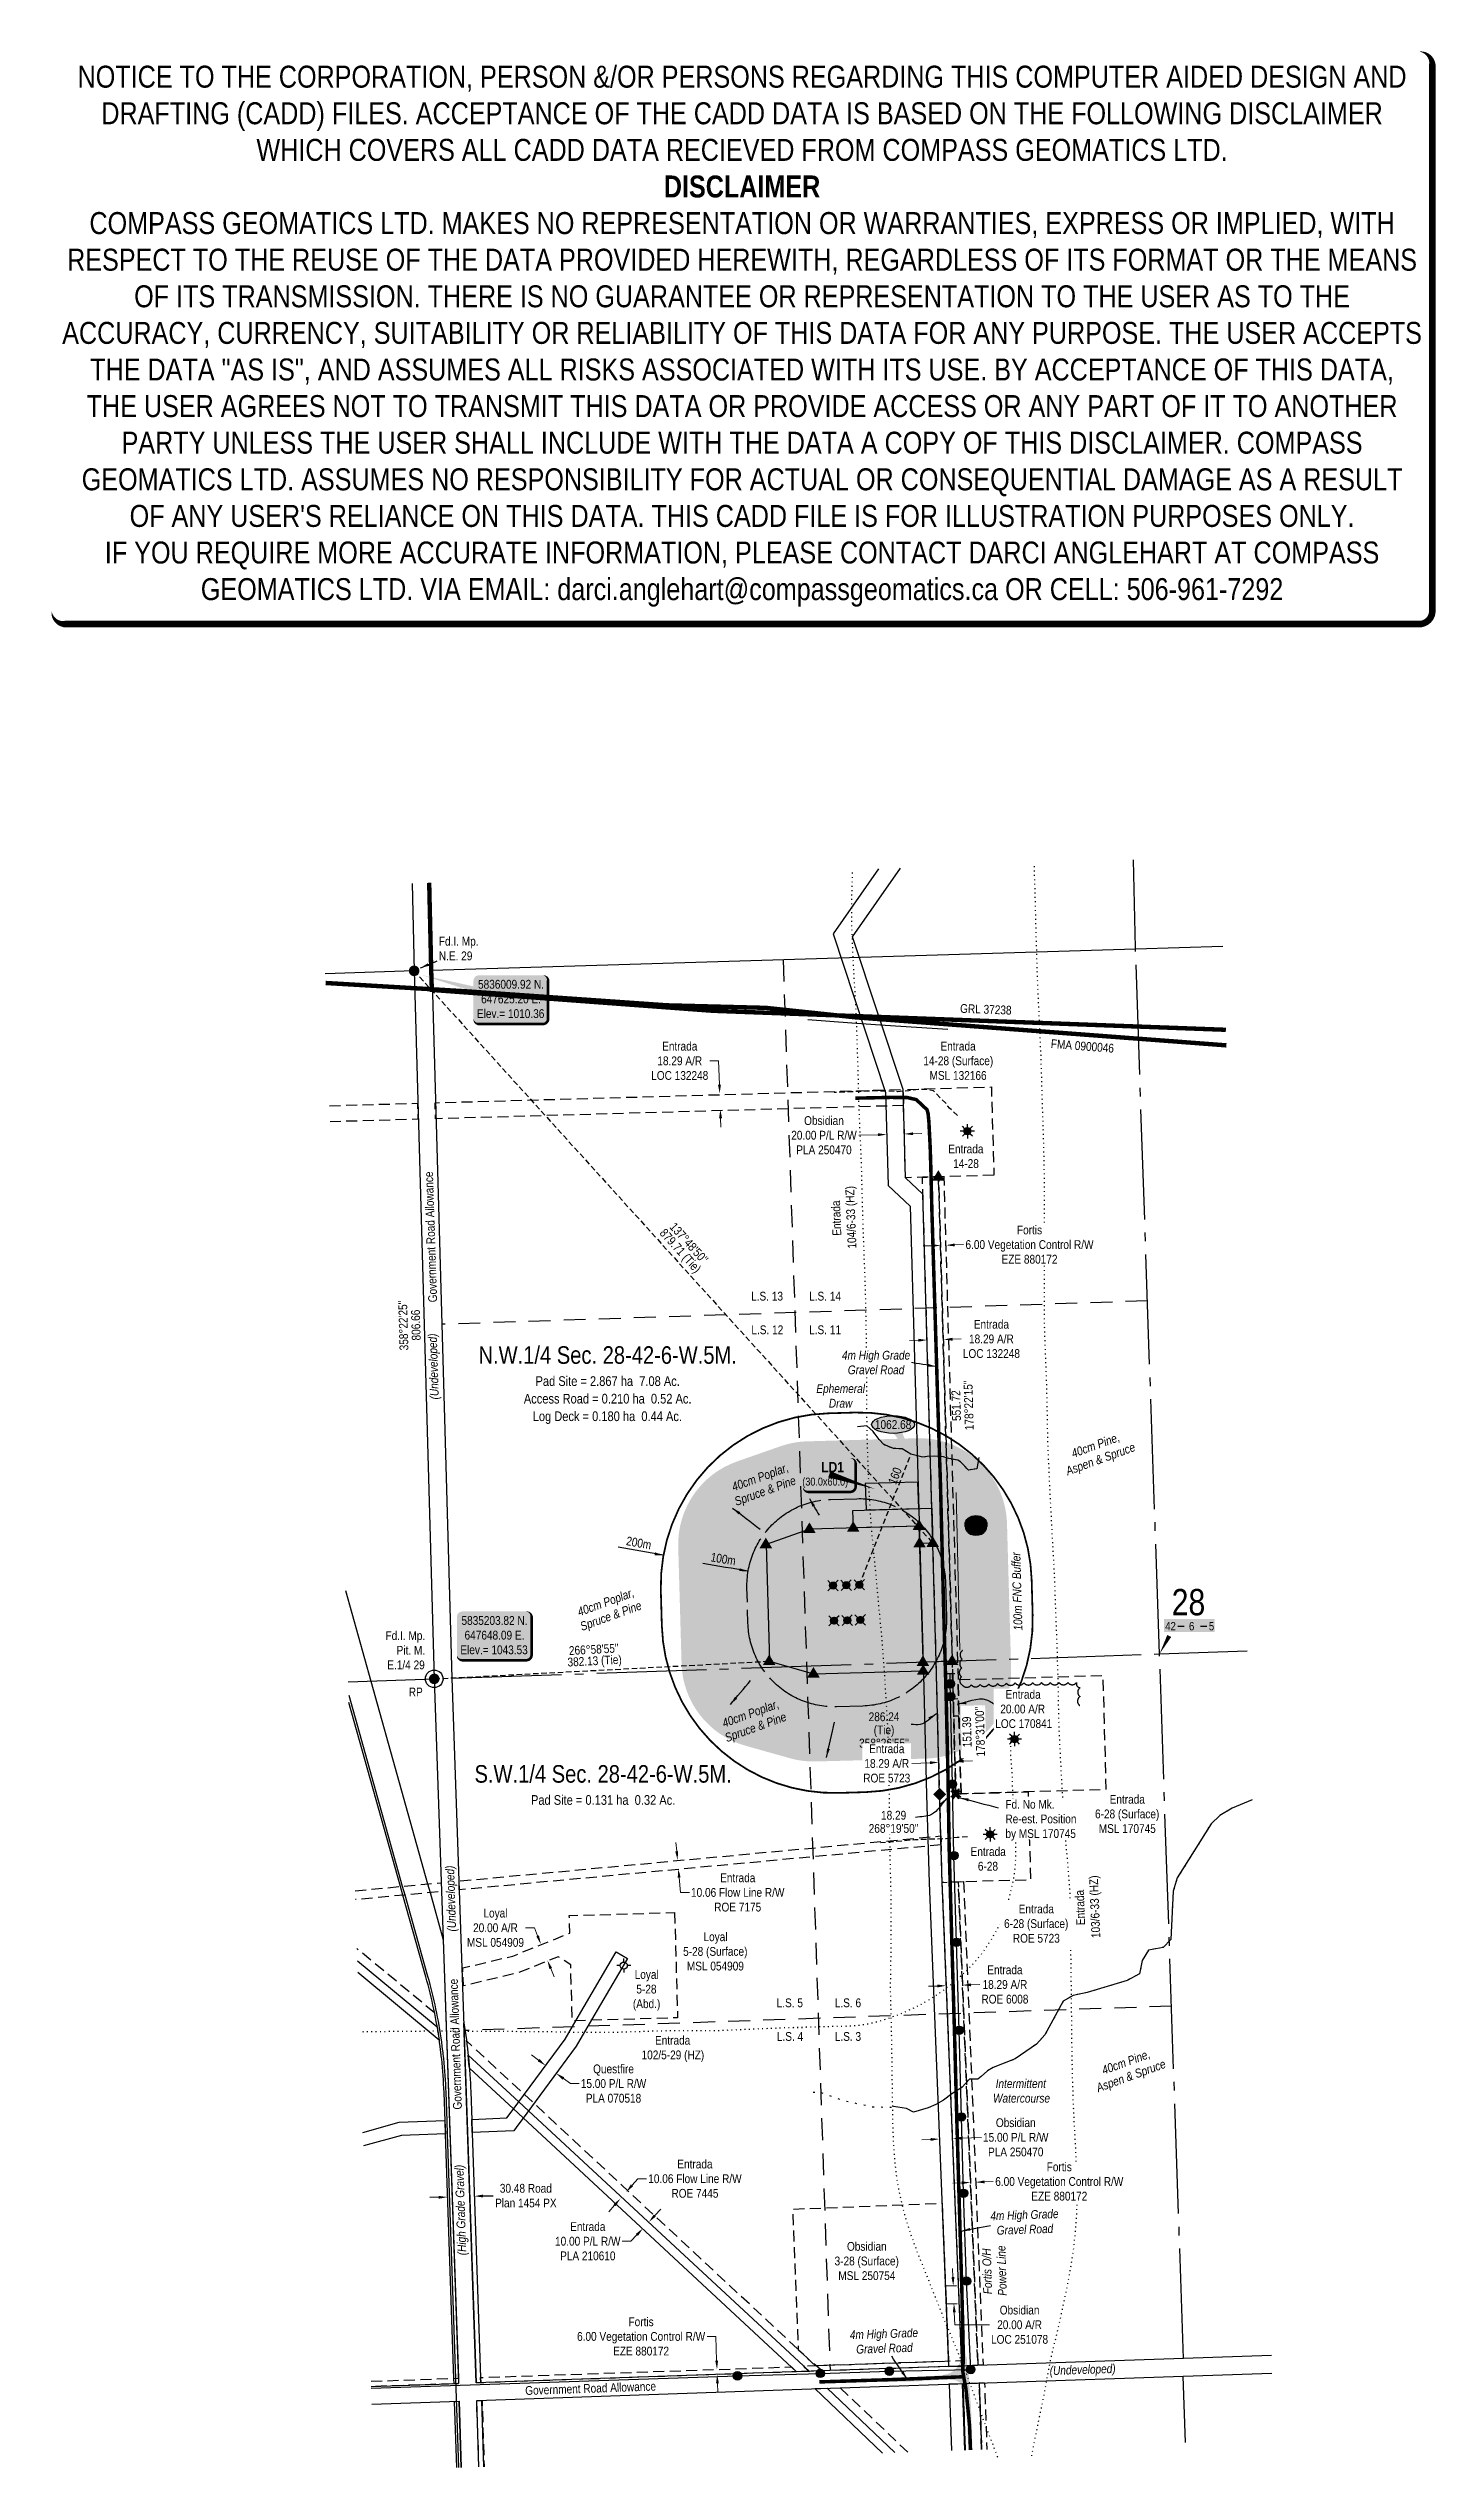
# Model space of a CAD drawing. Extents: x 643520 to 648788, y 5834306 to 5837060.
# Drawn here: x 647209 to 648788, y 5834306 to 5837060 of the extents above; entities that cross this region are included whole.
import ezdxf
from ezdxf.enums import TextEntityAlignment as Align

# ---------------------------------------------------------------- set-up
doc = ezdxf.new("R2010")
doc.units = 0
doc.header["$LTSCALE"] = 5
doc.header["$PDSIZE"] = 0.5
for name, pattern in [('0', [1, 1, 0]), ('CENTERLINEX3', [5, 2.5, -1, 0.5, -1]), ('foc-ACCESSROAD', [3.75, 2.5, -1.25]), ('foc-BUFFER', [16.75, 15, -1.75]), ('foc-DOT', [1, 0.2, -0.8]), ('foc-FLOWLINE', [3.75, 2.5, -1.25]), ('foc-LSD', [8, 5, -3]), ('foc-QUARTERLINE', [33, 25, -3, 2, -3]), ('foc-TIELINE', [1.875, 1.25, -0.625]), ('foc-TOPO-ephemeral', [6.25, 3.125, -0.625, 0.625, -0.625, 0.625, -0.625]), ('foc-WHEELTRACKS', [2, 0.4, -1.6]), ('POWERLINE5', [7.8, 2.4, -0.6, 0.6, -0.6, 0.6, -0.6, 2.4]), ('UG_PIPE', [1.875, 1.25, -0.625])]:
    doc.linetypes.add(name, pattern=pattern)
doc.layers.get('Defpoints').update_dxf_attribs({"color": 9})
for name, color, linetype in [('10', 1, 'Continuous'), ('35', 37, 'Continuous'), ('9', 3, 'Continuous'), ('AS-DRILL', 8, 'foc-DOT'), ('AS-FENCE', 48, 'foc-FENCE'), ('AS-PIPE-UG', 44, 'UG_PIPE'), ('AS-POWER', 104, 'foc-POWER'), ('AS-POWER-EXISTING', 72, 'POWERLINE5'), ('AS-POWER-EXISTING-ANC', 72, 'Continuous'), ('AS-ROADS', 254, 'Continuous'), ('AS-SYMBOL', 7, 'Continuous'), ('AS-TELUS', 224, 'foc-TEL'), ('AS-UNDERLAY-H', 141, 'Continuous'), ('AUX-BUFFER', 7, 'foc-BUFFER'), ('C-AR', 13, 'foc-ACCESSROAD'), ('C-RW', 13, 'Continuous'), ('C-SYMBOL', 7, 'Continuous'), ('C-WS', 13, 'foc-ACCESSROAD'), ('C-WS-S', 8, 'Continuous'), ('DETAIL-T', 7, 'Continuous'), ('F-AR', 190, 'foc-ACCESSROAD'), ('F-EZE', 190, 'foc-FLOWLINE'), ('F-FLOWLINE', 190, 'foc-FLOWLINE'), ('F-RW', 190, 'Continuous'), ('F-WS', 190, 'foc-ACCESSROAD'), ('F-WS-S', 8, 'Continuous'), ('L-AREAREQUIRED', 7, 'Continuous'), ('L-AREAWORK', 5, 'Continuous'), ('L-BD', 7, 'Continuous'), ('L-MON', 1, 'Continuous'), ('L-ROAD-T', 7, 'Continuous'), ('L-SEC', 7, 'Continuous'), ('L-SECLBL', 7, 'Continuous'), ('L-SECQ', 8, 'foc-QUARTERLINE'), ('L-SECTION-LSD', 7, 'foc-LSD'), ('L-TIE', 7, 'foc-TIELINE'), ('L-TIE-T', 7, 'Continuous'), ('L-TITLEDB', 4, 'Continuous'), ('L-TITLEDB-T', 4, 'Continuous'), ('LOC', 7, 'Continuous'), ('P-BUFFER-H 30m', 51, 'Continuous'), ('P-BUFFER-T', 40, 'Continuous'), ('P-CROSSINGS', 250, 'Continuous'), ('P-ELEVATION', 7, 'Continuous'), ('P-PROPOSED', 10, 'Continuous'), ('P-PROPOSED-H', 21, 'Continuous'), ('P-TEMP-BLOCKS', 250, 'Continuous'), ('P-TEMP-H', 41, 'Continuous'), ('P-TEMP_LOG DECK', 46, 'Continuous'), ('T-BUSH', 110, '0'), ('T-BUSH-T', 110, 'Continuous'), ('T-CREEK', 160, 'Continuous'), ('T-DRAW', 143, 'foc-TOPO-ephemeral'), ('T-SLOPE', 48, 'Continuous'), ('T-TIE', 201, 'foc-TIELINE'), ('T-WATER-P3', 160, 'foc-WHEELTRACKS'), ('T-WATER-T', 170, 'Continuous')]:
    doc.layers.add(name, color=color, linetype=linetype)
doc.layers.add('AS-FMA BOUNDARY', color=7, linetype='Continuous', true_color=0x008f47, transparency=0.7)
doc.layers.add('AS-TRAPPER BOUNDARY', color=7, linetype='CENTERLINEX3', true_color=0xb85c00, transparency=0.6)
doc.layers.add('AS-FMA-T', color=7, linetype='Continuous', true_color=0x00b386)
doc.layers.add('AS-TRAPPER-T', color=7, linetype='Continuous', true_color=0xc26100)
for name, color, linetype, lineweight in [('C-AR-T', 13, 'Continuous', 9), ('C-RW-T', 13, 'Continuous', 9), ('C-WS-T', 13, 'Continuous', 9), ('F-AR-T', 190, 'Continuous', 9), ('F-EZE-T', 190, 'Continuous', 9), ('F-FLOWLINE-T', 190, 'Continuous', 9), ('F-RW-T', 190, 'Continuous', 9), ('F-WS-T', 190, 'Continuous', 9), ('T-TEXT', 48, 'Continuous', 18), ('T-TIE-T', 201, 'Continuous', 18)]:
    doc.layers.add(name, color=color, linetype=linetype, lineweight=lineweight)
doc.layers.add('DISCLAIMER', color=7, linetype='Continuous', plot=False)
doc.layers.add('Z-DRILL-POINT', color=7, linetype='Continuous', true_color=0x7575ff, plot=False)
doc.styles.add('100L', font='ARIALN.TTF', dxfattribs={"height": 11})
doc.styles.add('175L', font='ARIALN.TTF', dxfattribs={"height": 20})
doc.styles.add('80', font='ARIALN.TTF', dxfattribs={"height": 10})
doc.styles.add('80CG', font='ARIALN.TTF', dxfattribs={"height": 10})
doc.styles.add('80L', font='ARIALN.TTF', dxfattribs={"height": 10})
doc.styles.add('80LS', font='ARIALNI.TTF', dxfattribs={"height": 10})
doc.styles.add('BOLD', font='ARIALNB.TTF')
doc.styles.add('Crossing', font='ARIALN.TTF', dxfattribs={"height": 10})
doc.styles.add('foc-LtypeFont', font='ARIALN.TTF', dxfattribs={"height": 7.35})
doc.styles.add('SIMPLEX', font='ARIALN.TTF')
doc.linetypes.add('foc-FENCE', pattern='A,10,-1,["X",foc-LtypeFont,S=0.2,R=0,X=-0.625,Y=-0.75],-1.24', length=12.24)
doc.linetypes.add('foc-POWER', pattern='A,6,-1,["P",foc-LtypeFont,S=0.2,R=0,X=-0.625,Y=-0.75],-1.24,4', length=12.24)
doc.linetypes.add('foc-TEL', pattern='A,2,-1,["T",foc-LtypeFont,S=0.2,R=0,X=-0.425,Y=-0.75],-1.24,8', length=12.24)
doc.linetypes.add('foc-TOPO-flowdirection-NOLINE', pattern='A,0,[">",foc-LtypeFont,S=0.3,R=0,X=0,Y=-0.945],-20,[">",foc-LtypeFont,S=0.3,R=0,X=0,Y=-0.945],0', length=20)
doc.dimstyles.new('CG2011', dxfattribs={"dimscale": 5, "dimtxt": 9, "dimasz": 2, "dimexe": 0.2, "dimexo": 0.0625, "dimgap": 0.5, "dimtad": 0, "dimtih": 1, "dimtoh": 1, "dimzin": 0, "dimdsep": 46, "dimtxsty": '80CG', "dimcen": 0.1, "dimse1": 1, "dimse2": 1, "dimclrd": 256, "dimclrt": 256, "dimaunit": 1, "dimadec": 4, "dimazin": 0, "dimtfac": 0.06, "dimtofl": 0, "dimtmove": 0, "dimatfit": 1, "dimfxl": 0.2, "dimtolj": 1, "dimtzin": 0, "dimlwd": -1, "dimarcsym": 0})
doc.dimstyles.new('Compass 5 000', dxfattribs={"dimscale": 5, "dimtxt": 9, "dimasz": 2, "dimexe": 0.2, "dimexo": 0.0625, "dimgap": 0.5, "dimtad": 0, "dimtih": 1, "dimtoh": 1, "dimzin": 0, "dimdsep": 46, "dimtxsty": '80CG', "dimcen": 0.1, "dimse1": 1, "dimse2": 1, "dimclrd": 256, "dimclrt": 256, "dimaunit": 1, "dimadec": 4, "dimazin": 0, "dimtfac": 0.06, "dimtofl": 0, "dimtmove": 0, "dimatfit": 1, "dimfxl": 0.2, "dimtolj": 1, "dimtzin": 0, "dimlwd": -1, "dimarcsym": 0})

msp = doc.modelspace()

# ---------------------------------------------------------------- texts
at = {"layer": 'AS-FMA-T', "insert": (648350.522, 5835932.098), "char_height": 10, "attachment_point": 1, "rotation": 355.677527, "style": '80L'}
msp.add_mtext_dynamic_manual_height_columns('FMA 0900046', width=71.49775, gutter_width=49.985, heights=[0], dxfattribs=at)
at = {"layer": 'AS-POWER', "insert": (648273.251, 5834500.507), "char_height": 10.00295, "attachment_point": 1, "rotation": 91.611111, "style": '100L'}
msp.add_mtext_dynamic_manual_height_columns('\\pi2.55416;{\\fArial Narrow|b0|i1|c0|p34;Fortis O/H \\P\\pi0.32636;Power Line}', width=57.13594, gutter_width=54.984, heights=[0], dxfattribs=at)
at = {"layer": 'AS-TRAPPER-T', "insert": (648246.984, 5835972.211), "char_height": 10, "attachment_point": 1, "rotation": 357.877014, "style": '80L'}
msp.add_mtext_dynamic_manual_height_columns('GRL 37238', width=71.49775, gutter_width=49.985, heights=[0], dxfattribs=at)
at = {"layer": 'AUX-BUFFER', "char_height": 10, "attachment_point": 1, "style": '80L'}
for s, insert, rotation in [('200m', (647867.774, 5835366.085), 349.88185), ('100m', (647963.887, 5835347.642), 350.401999)]:
    msp.add_mtext_dynamic_manual_height_columns(s, width=6.84489, gutter_width=44.987, heights=[0], dxfattribs=dict(at, insert=insert, rotation=rotation))
at = {"layer": 'C-AR-T', "insert": (648314.479, 5834468.441), "char_height": 10, "attachment_point": 5, "style": '80CG'}
msp.add_mtext('\\A1;Obsidian\\P20.00 A/R\\PLOC 251078', dxfattribs=at)
at = {"layer": 'C-SYMBOL', "color": 3, "style": '175L'}
for s, p in [('N.W.1/4 Sec. 28-42-6-W.5M.', (647845.567, 5835556.525)), ('S.W.1/4 Sec. 28-42-6-W.5M.', (647840.395, 5835079.645))]:
    msp.add_text(s, height=20, dxfattribs=at).set_placement(p, align=Align.BOTTOM_CENTER)
at = {"layer": 'C-WS-S', "char_height": 10, "attachment_point": 1, "style": '80L'}
for s, width, insert in [('\\pi3.29391;Entrada\\P\\pi8.87372;14-28', 45.2986, (648229.956, 5835812.149)), ('\\pi3.29391;Entrada\\P\\pi11.64998;6-28', 45.2986, (648255.37, 5835012.192)), ('\\pi2.42612;Loyal\\P\\pi4.31903;5-28\\P\\pi0.38997;(Abd.)', 30.58894, (647873.873, 5834872.29)), ('\\pi15.98774;Entrada\\P\\pi0.6535;102/5-29 (HZ)', 70.68626, (647883.479, 5834797.349))]:
    msp.add_mtext_dynamic_manual_height_columns(s, width=width, gutter_width=50, heights=[0], dxfattribs=dict(at, insert=insert))
at = {"layer": 'C-WS-S', "insert": (648102.209, 5835692.147), "char_height": 10, "attachment_point": 1, "rotation": 92.276667, "style": '80L'}
msp.add_mtext_dynamic_manual_height_columns('\\pi16.00858;Entrada\\P\\pi0.67434;104/6-33 (HZ)', width=70.72794, gutter_width=50, heights=[0], dxfattribs=at)
at = {"layer": 'L-AREAREQUIRED', "color": 5, "style": '100L'}
for s, p in [('Pad Site = 2.867 ha  7.08 Ac.', (647845.567, 5835534.025)), ('Pad Site = 0.131 ha  0.32 Ac.', (647840.395, 5835057.145))]:
    msp.add_text(s, height=11, dxfattribs=at).set_placement(p, align=Align.BOTTOM_CENTER)
at = {"layer": 'L-AREAWORK', "style": '100L'}
for s, p in [('Access Road = 0.210 ha  0.52 Ac.', (647845.567, 5835514.025)), ('Log Deck = 0.180 ha  0.44 Ac.', (647845.191, 5835494.043))]:
    msp.add_text(s, height=11, dxfattribs=at).set_placement(p, align=Align.BOTTOM_CENTER)
at = {"layer": 'L-BD', "style": '80L'}
for s, p in [("358°22'25''", (647612.902, 5835606.2)), ('806.66', (647627.146, 5835606.604))]:
    msp.add_text(s, height=10, rotation=91.6263, dxfattribs=at).set_placement(p, align=Align.MIDDLE)
at = {"layer": 'L-BD', "color": 4, "style": '80L'}
for s, height, p in [("178°22'15''", 9.99705, (648256.528, 5835515.337)), ('551.72', 9.9971, (648242.288, 5835514.932))]:
    msp.add_text(s, height=height, rotation=91.6286, dxfattribs=at).set_placement(p, align=Align.MIDDLE)
at = {"layer": 'L-BD', "insert": (648160.163, 5835165.698), "char_height": 9.99705, "width": 61.15292, "attachment_point": 2, "line_spacing_factor": 0.9, "style": '80L', "bg_fill": 1, "box_fill_scale": 1.15, "bg_fill_color": 51, "bg_fill_transparency": 0}
msp.add_mtext("286.24 (Tie) 358°26'55''", dxfattribs=at)
at = {"layer": 'L-MON', "insert": (647591.553, 5835258.066), "char_height": 9.99712, "attachment_point": 1, "style": '80L'}
msp.add_mtext_dynamic_manual_height_columns('\\pi1.06121;Fd.I. Mp.\\P\\pi13.71786;Pit. M.\\P\\pi3.0729;E.1/4 29', width=44.31613, gutter_width=49.985, heights=[0], dxfattribs=at)
at = {"layer": 'L-ROAD-T', "style": '80L'}
for rotation, p in [(91.850539, (647644.022, 5835706.971)), (91.814157, (647672.223, 5834787.922)), (1.950522, (647826.116, 5834396.066))]:
    msp.add_text('Government Road Allowance', height=9.99707, rotation=rotation, dxfattribs=at).set_placement(p, align=Align.MIDDLE_CENTER)
at = {"layer": 'L-TIE-T', "style": '80L'}
for s, height, rotation, p in [('879.71 (Tie)', 9.99705, 312.1861, (647927.53, 5835690.479)), ("137°48'50''", 9.99705, 312.1861, (647938.086, 5835700.046)), ('382.13 (Tie)', 9.99411, 3.013158, (647830.712, 5835223.228)), ("266°58'55''", 9.99411, 3.013158, (647829.768, 5835237.438))]:
    msp.add_text(s, height=height, rotation=rotation, dxfattribs=at).set_placement(p, align=Align.MIDDLE)
at = {"layer": 'T-BUSH-T', "char_height": 9.99423, "width": 82.55575, "attachment_point": 2, "rotation": 20, "style": '80LS'}
for s, insert in [('40cm Pine, Aspen & Spruce', (648399.16, 5835474.594)), ('40cm Poplar, Spruce & Pine', (648017.373, 5835438.299)), ('40cm Poplar, Spruce & Pine', (647841.665, 5835295.927)), ('40cm Poplar, Spruce & Pine', (648006.457, 5835169.226)), ('40cm Pine, Aspen & Spruce', (648433.886, 5834772.355))]:
    msp.add_mtext(s, dxfattribs=dict(at, insert=insert))
at = {"layer": 'T-TEXT', "style": '80LS'}
for rotation, p in [(91.850539, (647647.127, 5835559.442)), (91.850539, (647666.834, 5834953.669)), (1.950424, (648386.283, 5834417.423))]:
    msp.add_text('(Undeveloped)', height=9.99707, rotation=rotation, dxfattribs=at).set_placement(p, align=Align.MIDDLE_CENTER)
at = {"layer": 'T-TIE-T', "style": '80L'}
msp.add_text('160', height=9.9971, rotation=68.482859, dxfattribs=at).set_placement((648172.556, 5835435.014), align=Align.MIDDLE)
at = {"layer": 'T-WATER-T', "insert": (648286.946, 5834748.034), "char_height": 9.99424, "attachment_point": 1, "style": '80L'}
msp.add_mtext_dynamic_manual_height_columns('\\pi0.32589,t130.25097;{\\fArial Narrow|b0|i1|c0|p34;Intermittent\\P\\pi-2.68057,t127.24452;Watercourse}', width=57.82208, gutter_width=49.985, heights=[0], dxfattribs=at)
at = {"layer": 'Z-DRILL-POINT', "color": 30, "style": '80L'}
for s, p in [('E1', (648117.148, 5835310.462)), ('D1', (648132.146, 5835310.923)), ('A1', (648103.298, 5835270.072)), ('B1', (648118.287, 5835270.494)), ('C1', (648133.267, 5835270.944))]:
    msp.add_text(s, height=1.9994, dxfattribs=at).set_placement(p)

# ---------------------------------------------------------------- blocks, each defined once
blk = doc.blocks.new('POWERPOLE')
h = blk.add_hatch(color=255)
edge = h.paths.add_edge_path()
edge.add_arc((0, 0), 0.96, 0, 360)
at = {"linetype": 'Continuous'}
for p, q in [((0.68, -0.68), (-0.68, 0.68)), ((-0.68, -0.68), (0.68, 0.68))]:
    blk.add_line(p, q, dxfattribs=at)
blk.add_circle((0, 0), 0.96, dxfattribs=at)
blk = doc.blocks.new('fdia')
at = {"color": 255, "const_width": 1}
blk.add_lwpolyline([(-0.5, 0, 1), (0.5, 0, 1)], format="xyb", close=True, dxfattribs=at)
blk = doc.blocks.new('Fdiaa')
blk.add_blockref('fdia', (0, 0))
blk = doc.blocks.new('fdib')
at = {"color": 1, "const_width": 1.6}
blk.add_lwpolyline([(-0.4, 0, 1), (0.4, 0, 1)], format="xyb", close=True, dxfattribs=at)
at = {"color": 1}
blk.add_circle((0, 0), 0.8, dxfattribs=at)
blk = doc.blocks.new('Fdibb')
blk.add_blockref('fdib', (0, 0))
blk = doc.blocks.new('fdicc')
for name in ['Fdibb', 'Fdiaa']:
    blk.add_blockref(name, (0, 0))
blk = doc.blocks.new('FDI')
blk.add_blockref('fdicc', (0, 0))
blk = doc.blocks.new('*U457')
at = {"color": 210}
blk.add_line((1.1, 0.02), (-1.1, -0.02), dxfattribs=at)
at = {"layer": 'AS-SYMBOL', "color": 210, "flags": 128}
blk.add_lwpolyline([(0.05, -2.27), (0, 0)], dxfattribs=at)
blk = doc.blocks.new('L-SECLBL')
at = {"layer": '9', "color": 7}
for p, q in [((-5.1, -27.8), (-12.3, -27.8)), ((20.7, -27.8), (13.5, -27.8))]:
    blk.add_line(p, q, dxfattribs=at)
at = {"layer": '10', "color": 2, "style": 'SIMPLEX'}
blk.add_attdef('SEC', text='', height=30, dxfattribs=at).set_placement((0, 0), align=Align.MIDDLE)
at = {"layer": '10', "color": 5, "style": '80L'}
blk.add_attdef('TWP', text='', height=9.5, dxfattribs=at).set_placement((-14.4, -27.4), align=Align.MIDDLE_RIGHT)
blk.add_attdef('RGE', text='', height=9.5, dxfattribs=at).set_placement((3.6, -27.4), align=Align.MIDDLE_CENTER)
blk.add_attdef('MER', text='', height=9.5, dxfattribs=at).set_placement((23.2, -27.4), align=Align.MIDDLE_LEFT)
blk = doc.blocks.new('*D445')
at = {"layer": 'Defpoints', "color": 0, "transparency": 16777216}
for p in [(647936, 5835869.1), (647973.1, 5835870.4), (647936.6, 5835850.8)]:
    blk.add_point(p, dxfattribs=at)
at = {"layer": 'F-AR-T', "transparency": 16777216}
for p, q in [((647971.9, 5835907.4), (647961.9, 5835907.4)), ((647972.8, 5835880.4), (647971.9, 5835907.4)), ((647974.1, 5835842.1), (647974.4, 5835832.1))]:
    blk.add_line(p, q, dxfattribs=at)
for points in [[(647974.5, 5835880.4), (647971.1, 5835880.3), (647973.1, 5835870.4)], [(647975.8, 5835842.1), (647972.4, 5835842), (647973.8, 5835852.1)]]:
    blk.add_solid(points, dxfattribs=at)
at = {"layer": 'F-AR-T', "transparency": 16777216, "insert": (647927.6, 5835907.4), "char_height": 10, "attachment_point": 5, "style": '80CG'}
blk.add_mtext('\\A1;Entrada\\P18.29 A/R\\PLOC 132248', dxfattribs=at)
blk = doc.blocks.new('*D446')
at = {"layer": 'Defpoints', "color": 0, "transparency": 16777216}
for p in [(647769.5, 5834901.8), (647769.5, 5834901.8), (647777, 5834883.3)]:
    blk.add_point(p, dxfattribs=at)
at = {"layer": 'F-AR-T', "transparency": 16777216}
for p, q in [((647762.1, 5834920.4), (647752.1, 5834920.4)), ((647765.8, 5834911.1), (647762.1, 5834920.4)), ((647780.7, 5834874), (647784.5, 5834864.7))]:
    blk.add_line(p, q, dxfattribs=at)
for points in [[(647767.3, 5834911.7), (647764.3, 5834910.5), (647769.5, 5834901.8)], [(647782.3, 5834874.6), (647779.2, 5834873.4), (647777, 5834883.3)]]:
    blk.add_solid(points, dxfattribs=at)
at = {"layer": 'F-AR-T', "transparency": 16777216, "insert": (647717.8, 5834920.4), "char_height": 10, "attachment_point": 5, "style": '80CG'}
blk.add_mtext('\\A1;Loyal\\P20.00 A/R\\PMSL 054909', dxfattribs=at)
blk = doc.blocks.new('*D447')
at = {"layer": 'Defpoints', "color": 0, "transparency": 16777216}
for p in [(648209.3, 5835589.6), (648209.7, 5835574.4), (648228.6, 5835574.9)]:
    blk.add_point(p, dxfattribs=at)
at = {"layer": 'F-AR-T', "transparency": 16777216}
for p, q in [((648199.3, 5835589.4), (648189.3, 5835589.1)), ((648238.1, 5835590.5), (648248.1, 5835590.8))]:
    blk.add_line(p, q, dxfattribs=at)
for points in [[(648199.2, 5835591), (648199.3, 5835587.7), (648209.3, 5835589.6)], [(648238.1, 5835592.2), (648238.2, 5835588.8), (648228.1, 5835590.2)]]:
    blk.add_solid(points, dxfattribs=at)
at = {"layer": 'F-AR-T', "transparency": 16777216, "insert": (648282.4, 5835590.8), "char_height": 10, "attachment_point": 5, "style": '80CG'}
blk.add_mtext('\\A1;Entrada\\P18.29 A/R\\PLOC 132248', dxfattribs=at)
blk = doc.blocks.new('*D448')
at = {"layer": 'Defpoints', "color": 0, "transparency": 16777216}
for p in [(648222.4, 5835108.8), (648223.1, 5835093.1), (648241.5, 5835093.9)]:
    blk.add_point(p, dxfattribs=at)
at = {"layer": 'F-AR-T', "transparency": 16777216}
for p, q in [((648212.4, 5835108.4), (648191.9, 5835107.5)), ((648250.8, 5835110), (648260.8, 5835110.5))]:
    blk.add_line(p, q, dxfattribs=at)
for points in [[(648212.3, 5835110), (648212.5, 5835106.7), (648222.4, 5835108.8)], [(648250.7, 5835111.7), (648250.9, 5835108.4), (648240.8, 5835109.6)]]:
    blk.add_solid(points, dxfattribs=at)
at = {"layer": 'F-AR-T', "transparency": 16777216, "insert": (648163.3, 5835107.5), "char_height": 10, "attachment_point": 5, "style": '80CG', "bg_fill": 3, "box_fill_scale": 1.1, "bg_fill_color": 256, "bg_fill_true_color": 13158600, "bg_fill_transparency": 0}
blk.add_mtext('\\A1;Entrada\\P18.29 A/R\\PROE 5723', dxfattribs=at)
blk = doc.blocks.new('*D449')
at = {"layer": 'Defpoints', "color": 0, "transparency": 16777216}
for p in [(648229.4, 5834898.7), (648247.7, 5834899.3), (648230.9, 5834854.5)]:
    blk.add_point(p, dxfattribs=at)
at = {"layer": 'F-AR-T', "transparency": 16777216}
for p, q in [((648220.9, 5834854.1), (648210.9, 5834853.8)), ((648259.2, 5834855.4), (648269.2, 5834855.8))]:
    blk.add_line(p, q, dxfattribs=at)
for points in [[(648220.9, 5834855.8), (648221, 5834852.5), (648230.9, 5834854.5)], [(648259.2, 5834857.1), (648259.3, 5834853.8), (648249.2, 5834855.1)]]:
    blk.add_solid(points, dxfattribs=at)
at = {"layer": 'F-AR-T', "transparency": 16777216, "insert": (648297.8, 5834855.8), "char_height": 10, "attachment_point": 5, "style": '80CG'}
blk.add_mtext('\\A1;Entrada\\P18.29 A/R\\PROE 6008', dxfattribs=at)
blk = doc.blocks.new('*D450')
at = {"layer": 'Defpoints', "color": 0, "transparency": 16777216}
for p in [(647970, 5834417.7), (648149.8, 5834423.8), (648150, 5834417.8)]:
    blk.add_point(p, dxfattribs=at)
at = {"layer": 'F-EZE-T', "transparency": 16777216}
for p, q in [((647968.7, 5834455.1), (647958.7, 5834455.1)), ((647969.6, 5834427.7), (647968.7, 5834455.1)), ((647970.5, 5834401.7), (647970.9, 5834391.7))]:
    blk.add_line(p, q, dxfattribs=at)
for points in [[(647971.3, 5834427.8), (647968, 5834427.6), (647970, 5834417.7)], [(647972.2, 5834401.7), (647968.9, 5834401.6), (647970.2, 5834411.7)]]:
    blk.add_solid(points, dxfattribs=at)
at = {"layer": 'F-EZE-T', "transparency": 16777216, "insert": (647883.6, 5834455.1), "char_height": 10, "attachment_point": 5, "style": '80CG', "bg_fill": 3, "box_fill_scale": 1.1, "bg_fill_color": 256, "bg_fill_true_color": 13158600, "bg_fill_transparency": 0}
blk.add_mtext('\\A1;Fortis\\P6.00 Vegetation Control R/W\\PEZE 880172', dxfattribs=at)
blk = doc.blocks.new('*D451')
at = {"layer": 'Defpoints', "color": 0, "transparency": 16777216}
for p in [(648224.7, 5835696.8), (648230.7, 5835697.5), (648230.7, 5835697)]:
    blk.add_point(p, dxfattribs=at)
at = {"layer": 'F-EZE-T', "transparency": 16777216}
for p, q in [((648214.7, 5835697), (648204.7, 5835696.7)), ((648240.7, 5835697.8), (648250.6, 5835698.2))]:
    blk.add_line(p, q, dxfattribs=at)
for points in [[(648214.6, 5835698.7), (648214.7, 5835695.4), (648224.7, 5835697.3)], [(648240.6, 5835699.5), (648240.7, 5835696.2), (648230.7, 5835697.5)]]:
    blk.add_solid(points, dxfattribs=at)
at = {"layer": 'F-EZE-T', "transparency": 16777216, "insert": (648325.8, 5835698.2), "char_height": 10, "attachment_point": 5, "style": '80CG', "bg_fill": 3, "box_fill_scale": 1.1, "bg_fill_color": 256, "bg_fill_true_color": 13158600, "bg_fill_transparency": 0}
blk.add_mtext('\\A1;Fortis\\P6.00 Vegetation Control R/W\\PEZE 880172', dxfattribs=at)
blk = doc.blocks.new('*D452')
at = {"layer": 'Defpoints', "color": 0, "transparency": 16777216}
for p in [(647925.1, 5834997.6), (648028.5, 5835007.3), (648029.4, 5834997.2)]:
    blk.add_point(p, dxfattribs=at)
at = {"layer": 'F-FLOWLINE-T', "transparency": 16777216}
for p, q in [((647924.2, 5835007.5), (647923.2, 5835017.5)), ((647927, 5834977.6), (647928.6, 5834960.6)), ((647928.6, 5834960.6), (647938.6, 5834960.6))]:
    blk.add_line(p, q, dxfattribs=at)
for points in [[(647925.8, 5835007.7), (647922.5, 5835007.4), (647925.1, 5834997.6)], [(647928.6, 5834977.8), (647925.3, 5834977.5), (647926, 5834987.6)]]:
    blk.add_solid(points, dxfattribs=at)
at = {"layer": 'F-FLOWLINE-T', "transparency": 16777216, "insert": (647993.6, 5834960.6), "char_height": 10, "attachment_point": 5, "style": '80CG'}
blk.add_mtext('\\A1;Entrada\\P10.06 Flow Line R/W\\PROE 7175', dxfattribs=at)
blk = doc.blocks.new('*D453')
at = {"layer": 'Defpoints', "color": 0, "transparency": 16777216}
for p in [(647860, 5834612.1), (647903.9, 5834573.6), (647910.5, 5834581.2)]:
    blk.add_point(p, dxfattribs=at)
at = {"layer": 'F-FLOWLINE-T', "transparency": 16777216}
for p, q in [((647873.3, 5834627.2), (647879.9, 5834634.7)), ((647879.9, 5834634.7), (647889.9, 5834634.7)), ((647853.4, 5834604.6), (647846.9, 5834597))]:
    blk.add_line(p, q, dxfattribs=at)
for points in [[(647872, 5834628.3), (647874.5, 5834626.1), (647866.7, 5834619.6)], [(647852.2, 5834605.7), (647854.7, 5834603.5), (647860, 5834612.1)]]:
    blk.add_solid(points, dxfattribs=at)
at = {"layer": 'F-FLOWLINE-T', "transparency": 16777216, "insert": (647944.9, 5834634.7), "char_height": 10, "attachment_point": 5, "style": '80CG'}
blk.add_mtext('\\A1;Entrada\\P10.06 Flow Line R/W\\PROE 7445', dxfattribs=at)
blk = doc.blocks.new('*D454')
at = {"layer": 'Defpoints', "color": 0, "transparency": 16777216}
for p in [(647855.1, 5834606.4), (647861.9, 5834613.7), (647892.4, 5834585.4)]:
    blk.add_point(p, dxfattribs=at)
at = {"layer": 'F-RW-T', "transparency": 16777216}
for p, q in [((647899.2, 5834592.8), (647906, 5834600.1)), ((647878.8, 5834570.8), (647872, 5834563.5)), ((647872, 5834563.5), (647862, 5834563.5))]:
    blk.add_line(p, q, dxfattribs=at)
for points in [[(647877.6, 5834571.9), (647880, 5834569.6), (647885.6, 5834578.1)], [(647898, 5834593.9), (647900.4, 5834591.6), (647892.4, 5834585.4)]]:
    blk.add_solid(points, dxfattribs=at)
at = {"layer": 'F-RW-T', "transparency": 16777216, "insert": (647822.9, 5834563.5), "char_height": 10, "attachment_point": 5, "style": '80CG', "bg_fill": 3, "box_fill_scale": 1.1, "bg_fill_color": 256, "bg_fill_true_color": 13158600, "bg_fill_transparency": 0}
blk.add_mtext('\\A1;Entrada\\P10.00 P/L R/W\\PPLA 210610', dxfattribs=at)
blk = doc.blocks.new('*D455')
at = {"layer": 'Defpoints', "color": 0, "transparency": 16777216}
for p in [(647662.5, 5834638.5), (647692.9, 5834639.4), (647693.6, 5834614.8)]:
    blk.add_point(p, dxfattribs=at)
at = {"layer": 'L-TITLEDB-T', "transparency": 16777216}
for p, q in [((647653.2, 5834613.6), (647643.2, 5834613.3)), ((647703.6, 5834615.1), (647715.3, 5834615.4))]:
    blk.add_line(p, q, dxfattribs=at)
for points in [[(647653.1, 5834615.2), (647653.2, 5834611.9), (647663.2, 5834613.8)], [(647703.6, 5834616.7), (647703.7, 5834613.4), (647693.6, 5834614.8)]]:
    blk.add_solid(points, dxfattribs=at)
at = {"layer": 'L-TITLEDB-T', "transparency": 16777216, "insert": (647752.4, 5834615.4), "char_height": 10, "attachment_point": 5, "style": '80CG', "bg_fill": 3, "box_fill_scale": 1.1, "bg_fill_color": 256, "bg_fill_true_color": 13158600, "bg_fill_transparency": 0}
blk.add_mtext('\\A1;30.48 Road\\PPlan 1454 PX', dxfattribs=at)
blk = doc.blocks.new('GAS')
h = blk.add_hatch(color=255)
h.dxf.hatch_style = 1
edge = h.paths.add_edge_path()
edge.add_arc((0, 0), 0.9, 0, 360)
for p, q in [((-0.81, 0), (-1.62, 0)), ((-0.57, 0.57), (-1.14, 1.14)), ((0, 0.81), (0, 1.62)), ((0.57, 0.57), (1.14, 1.14)), ((1.62, 0), (0.81, 0)), ((-0.57, -0.57), (-1.14, -1.14)), ((0, -0.81), (0, -1.62)), ((1.14, -1.14), (0.57, -0.57))]:
    blk.add_line(p, q)
blk.add_circle((0, 0), 0.8)
blk = doc.blocks.new('GABD')
for p, q in [((-0.81, 0), (-1.62, 0)), ((0, 0.81), (0, 1.62)), ((1.62, 0), (0.81, 0)), ((0, -0.81), (0, -1.62))]:
    blk.add_line(p, q)
blk.add_circle((0, 0), 0.8)
blk = doc.blocks.new('SMONA')
blk.add_hatch(color=255).paths.add_polyline_path([(0, -1.49), (1.49, 0), (0, 1.49), (-1.49, 0)])
blk = doc.blocks.new('SMONAA')
blk.add_blockref('SMONA', (0, 0))
blk = doc.blocks.new('SMONB')
at = {"color": 1}
blk.add_solid([(0, 1.2), (1.2, 0), (-1.2, 0), (0, -1.2)], dxfattribs=at)
blk = doc.blocks.new('SMONBB')
blk.add_blockref('SMONB', (0, 0))
blk = doc.blocks.new('SMONCC')
for name in ['SMONAA', 'SMONBB']:
    blk.add_blockref(name, (0, 0))
blk = doc.blocks.new('FDIBAR')
blk.add_blockref('SMONCC', (0, 0))
blk = doc.blocks.new('STRIA')
blk.add_hatch(color=255).paths.add_polyline_path([(-0.04, 1.52), (-1.47, -0.87), (1.39, -0.87)])
blk = doc.blocks.new('STRIAA')
blk.add_blockref('STRIA', (0, 0))
blk = doc.blocks.new('STRIB')
at = {"color": 1}
blk.add_solid([(-1.12, -0.67), (-0.04, 1.13), (1.04, -0.67)], dxfattribs=at)
blk = doc.blocks.new('STRIBB')
blk.add_blockref('STRIB', (0, 0))
blk = doc.blocks.new('STRICC')
for name in ['STRIAA', 'STRIBB']:
    blk.add_blockref(name, (0, 0))
blk = doc.blocks.new('fdspike')
blk.add_blockref('STRICC', (0, 0))
blk = doc.blocks.new('WC')
at = {"layer": 'L-MON'}
h = blk.add_hatch(color=255, dxfattribs=at)
h.dxf.hatch_style = 1
edge = h.paths.add_edge_path()
edge.add_arc((0, 0), 0.9, 0, 360)
at = {"layer": 'L-MON', "color": 240, "flags": 128}
for points in [[(-0.62, 0.5), (-1.23, 1.12)], [(0.52, 0.61), (1.13, 1.21)], [(-1.18, -1.18), (-0.56, -0.57)], [(1.16, -1.18), (0.56, -0.57)]]:
    blk.add_lwpolyline(points, dxfattribs=at)
at = {"layer": 'L-MON', "color": 240}
for radius in [0.8, 0.373]:
    blk.add_circle((0, 0), radius, dxfattribs=at)
blk = doc.blocks.new('*D458')
at = {"layer": 'Defpoints', "color": 0, "transparency": 16777216}
for p in [(647775.1, 5834764), (647787, 5834754.8), (647787.2, 5834755.1)]:
    blk.add_point(p, dxfattribs=at)
at = {"layer": 'F-RW-T', "transparency": 16777216}
for p, q in [((647766.9, 5834769.7), (647758.8, 5834775.6)), ((647795.1, 5834748.9), (647803.1, 5834743)), ((647803.1, 5834743), (647813.1, 5834743))]:
    blk.add_line(p, q, dxfattribs=at)
for points in [[(647767.9, 5834771), (647765.9, 5834768.3), (647774.9, 5834763.7)], [(647796.1, 5834750.2), (647794.1, 5834747.5), (647787, 5834754.8)]]:
    blk.add_solid(points, dxfattribs=at)
at = {"layer": 'F-RW-T', "transparency": 16777216, "insert": (647852.2, 5834743), "char_height": 10, "attachment_point": 5, "style": '80CG'}
blk.add_mtext('\\A1;Questfire\\P15.00 P/L R/W\\PPLA 070518', dxfattribs=at)
blk = doc.blocks.new('*U555')
h = blk.add_hatch(color=254)
edge = h.paths.add_edge_path()
edge.add_line((-36.5, -28.5), (36.5, -28.5))
edge.add_arc((36.5, -22.5), 6, 270, 360)
edge.add_line((42.5, -22.5), (42.5, 21))
edge.add_arc((36.5, 21), 6, 0, 90)
edge.add_line((36.5, 27), (-36.5, 27))
edge.add_arc((-36.5, 21), 6, 90, 180)
edge.add_line((-42.5, 21), (-42.5, -22.5))
edge.add_arc((-36.5, -22.5), 6, 180, 270)
at = {"color": 1, "flags": 128}
blk.add_lwpolyline([(-101.8, 27.4, 0, 10, 0), (0, 0, 5, 5, 0)], format="xyseb", dxfattribs=at)
blk.add_lwpolyline([(-36.5, -28.5, 3, 3, 0), (36.5, -28.5, 3, 3, 0.414214), (42.5, -22.5, 3, 3, 0), (42.5, 21, 3, 0, 0.414214), (36.5, 27, 0, 0, 0), (-36.5, 27, 0, 0, 0.414214), (-42.5, 21, 0, 0, 0), (-42.5, -22.5, 0, 3, 0.414214)], format="xyseb", close=True, dxfattribs=at)
at = {"color": 1, "style": '80'}
blk.add_attdef('ENTER_TEXT_001', (-36.7, -5), '', height=10, dxfattribs=at)
blk = doc.blocks.new('*U492')
h = blk.add_hatch(color=254)
edge = h.paths.add_edge_path()
edge.add_line((-36.5, -28.5), (36.5, -28.5))
edge.add_arc((36.5, -22.5), 6, 270, 360)
edge.add_line((42.5, -22.5), (42.5, 21))
edge.add_arc((36.5, 21), 6, 0, 90)
edge.add_line((36.5, 27), (-36.5, 27))
edge.add_arc((-36.5, 21), 6, 90, 180)
edge.add_line((-42.5, 21), (-42.5, -22.5))
edge.add_arc((-36.5, -22.5), 6, 180, 270)
at = {"color": 1, "flags": 128}
blk.add_lwpolyline([(-36.5, -28.5, 3, 3, 0), (36.5, -28.5, 3, 3, 0.414214), (42.5, -22.5, 3, 3, 0), (42.5, 21, 3, 0, 0.414214), (36.5, 27, 0, 0, 0), (-36.5, 27, 0, 0, 0.414214), (-42.5, 21, 0, 0, 0), (-42.5, -22.5, 0, 3, 0.414214)], format="xyseb", close=True, dxfattribs=at)
blk.add_lwpolyline([(-38.1, -8.9, 0, 10, 0), (0, 0, 5, 5, 0)], format="xyseb", dxfattribs=at)
at = {"color": 1, "style": '80'}
blk.add_attdef('ENTER_TEXT_001', (-36.7, -5), '', height=10, dxfattribs=at)
blk = doc.blocks.new('*U494')
at = {"layer": '35', "color": 3}
blk.add_circle((0, 0), 10, dxfattribs=at)
at = {"layer": '35', "color": 3, "style": '80'}
blk.add_attdef('RP_001', (-29, -19.9), '', height=10, dxfattribs=at)
blk = doc.blocks.new('*D504')
at = {"layer": 'C-RW-T', "transparency": 16777216}
for p, q in [((648153.3, 5835823.3), (648131.3, 5835822.7)), ((648193.3, 5835824.5), (648203.3, 5835824.7))]:
    blk.add_line(p, q, dxfattribs=at)
for points in [[(648153.2, 5835825), (648153.3, 5835821.7), (648163.3, 5835823.6)], [(648193.2, 5835826.1), (648193.3, 5835822.8), (648183.3, 5835824.2)]]:
    blk.add_solid(points, dxfattribs=at)
at = {"layer": 'Defpoints', "color": 0, "transparency": 16777216}
for p in [(648163.2, 5835826.1), (648163.3, 5835823.6), (648183.2, 5835826.6)]:
    blk.add_point(p, dxfattribs=at)
at = {"layer": 'C-RW-T', "transparency": 16777216, "insert": (648091.8, 5835822.7), "char_height": 10, "attachment_point": 5, "style": '80CG'}
blk.add_mtext('\\A1;Obsidian\\P20.00 P/L R/W\\PPLA 250470', dxfattribs=at)
blk = doc.blocks.new('TRIA')
blk.add_hatch(color=255).paths.add_polyline_path([(-0.04, 1.52), (-1.47, -0.87), (1.39, -0.87)])
blk = doc.blocks.new('TRIAA')
blk.add_blockref('TRIA', (0, 0))
blk = doc.blocks.new('TRIB')
at = {"color": 1}
blk.add_lwpolyline([(-1.12, -0.67), (-0.04, 1.13), (1.04, -0.67)], close=True, dxfattribs=at)
blk = doc.blocks.new('TRIBB')
blk.add_blockref('TRIB', (0, 0))
blk = doc.blocks.new('TRICC')
for name in ['TRIAA', 'TRIBB']:
    blk.add_blockref(name, (0, 0))
blk = doc.blocks.new('plspike')
blk.add_blockref('TRICC', (0, 0))
blk = doc.blocks.new('*U561')
at = {"layer": 'P-ELEVATION'}
h = blk.add_hatch(color=111, dxfattribs=at)
h.dxf.hatch_style = 1
edge = h.paths.add_edge_path()
edge.add_ellipse((0, 0), major_axis=(-24.4, 0), ratio=0.410256, start_angle=0, end_angle=360)
at = {"layer": 'P-ELEVATION', "color": 7, "flags": 128}
blk.add_lwpolyline([(0, 0, 12.5, 0, 0), (20.3, -33.7, 0, 0, 0)], format="xyseb", dxfattribs=at)
at = {"layer": 'P-ELEVATION', "color": 7}
blk.add_ellipse((0, 0), major_axis=(-24.4, 0), ratio=0.410256, dxfattribs=at)
at = {"layer": 'P-ELEVATION', "style": '80'}
blk.add_attdef('ELEVATION', text='', height=10, dxfattribs=at).set_placement((0, 0), align=Align.MIDDLE_CENTER)
blk = doc.blocks.new('TEMP')
h = blk.add_hatch(color=255)
h.dxf.hatch_style = 1
h.paths.add_polyline_path([(0, 0.25), (-0.67, 1.15), (-0.67, 0.67), (-1.15, 0.67), (-0.25, 0), (-1.15, -0.67), (-0.67, -0.67), (-0.67, -1.15), (0, -0.25), (0.67, -1.15), (0.67, -0.67), (1.15, -0.67), (0.25, 0), (1.15, 0.67), (0.67, 0.67), (0.67, 1.15)])
h.paths.add_polyline_path([(0.57, 0.85), (0.57, 0.57), (0.85, 0.57), (0.08, 0), (0.85, -0.57), (0.57, -0.57), (0.57, -0.85), (0, -0.08), (-0.57, -0.85), (-0.57, -0.57), (-0.85, -0.57), (-0.08, 0), (-0.85, 0.57), (-0.57, 0.57), (-0.57, 0.85), (0, 0.08)], flags=16)
h = blk.add_hatch(color=1)
h.dxf.hatch_style = 1
h.paths.add_polyline_path([(0, 0.08), (-0.57, 0.85), (-0.57, 0.57), (-0.85, 0.57), (-0.08, 0), (-0.85, -0.57), (-0.57, -0.57), (-0.57, -0.85), (0, -0.08), (0.57, -0.85), (0.57, -0.57), (0.85, -0.57), (0.08, 0), (0.85, 0.57), (0.57, 0.57), (0.57, 0.85)])
at = {"color": 1}
for p, q in [((-0.08, 0), (0.08, 0)), ((0, 0.08), (0, -0.08))]:
    blk.add_line(p, q, dxfattribs=at)
at = {"color": 255, "flags": 128}
blk.add_lwpolyline([(-0.25, 0), (-1.15, 0.67), (-0.67, 0.67), (-0.67, 1.15), (0, 0.25), (0.67, 1.15), (0.67, 0.67), (1.15, 0.67), (0.25, 0), (1.15, -0.67), (0.67, -0.67), (0.67, -1.15), (0, -0.25), (-0.67, -1.15), (-0.67, -0.67), (-1.15, -0.67)], close=True, dxfattribs=at)
at = {"color": 1, "flags": 128}
blk.add_lwpolyline([(-0.08, 0), (-0.85, 0.57), (-0.57, 0.57), (-0.57, 0.85), (0, 0.08), (0.57, 0.85), (0.57, 0.57), (0.85, 0.57), (0.08, 0), (0.85, -0.57), (0.57, -0.57), (0.57, -0.85), (0, -0.08), (-0.57, -0.85), (-0.57, -0.57), (-0.85, -0.57)], close=True, dxfattribs=at)
blk = doc.blocks.new('*D571')
at = {"layer": 'Defpoints', "color": 0, "transparency": 16777216}
for p in [(648258.5, 5834631.8), (648264.5, 5834632), (648264.6, 5834630.7)]:
    blk.add_point(p, dxfattribs=at)
at = {"layer": 'F-EZE-T', "transparency": 16777216}
for p, q in [((648248.6, 5834630.1), (648238.6, 5834629.7)), ((648274.6, 5834631.1), (648284.6, 5834631.5))]:
    blk.add_line(p, q, dxfattribs=at)
for points in [[(648248.5, 5834631.7), (648248.7, 5834628.4), (648258.6, 5834630.5)], [(648274.5, 5834632.8), (648274.6, 5834629.5), (648264.6, 5834630.7)]]:
    blk.add_solid(points, dxfattribs=at)
at = {"layer": 'F-EZE-T', "transparency": 16777216, "insert": (648359.7, 5834631.5), "char_height": 10, "attachment_point": 5, "style": '80CG', "bg_fill": 3, "box_fill_scale": 1.1, "bg_fill_color": 256, "bg_fill_true_color": 13158600, "bg_fill_transparency": 0}
blk.add_mtext('\\A1;Fortis\\P6.00 Vegetation Control R/W\\PEZE 880172', dxfattribs=at)
blk = doc.blocks.new('xing2')
h = blk.add_hatch(color=50)
h.dxf.hatch_style = 1
edge = h.paths.add_edge_path()
edge.add_ellipse((0, 0), major_axis=(-12.5, 0), ratio=0.816297, start_angle=0, end_angle=360)
h = blk.add_hatch(color=250)
h.dxf.hatch_style = 1
edge = h.paths.add_edge_path()
edge.add_ellipse((0, -2), major_axis=(-12.5, 0), ratio=0.816297, start_angle=0, end_angle=180)
edge.add_line((12.5, -2), (12.5, 0))
edge.add_ellipse((0, 0), major_axis=(-12.5, 0), ratio=0.816297, start_angle=0, end_angle=180, ccw=False)
edge.add_line((-12.5, 0), (-12.5, -2))
at = {"color": 250}
blk.add_ellipse((0, 0), major_axis=(-12.5, 0), ratio=0.816297, dxfattribs=at)
blk.add_ellipse((0, -2), major_axis=(-12.5, 0), ratio=0.816297, start_param=0, end_param=3.141593, dxfattribs=at)
at = {"color": 250, "style": 'Crossing'}
blk.add_attdef('CROSSING', text='', height=9, dxfattribs=at).set_placement((0.1, 0), align=Align.MIDDLE_CENTER)
at = {"color": 250, "style": 'Crossing', "flags": 1}
for tag, p in [('DESCRIPTION', (0.1, -25.8)), ('OWNER', (0.1, -12.5)), ('LOCATION', (0.1, -39.3)), ('DWG_REF', (0.1, -52.8))]:
    blk.add_attdef(tag, text='', height=9, dxfattribs=at).set_placement(p, align=Align.MIDDLE_CENTER)
blk = doc.blocks.new('*U578')
at = {"true_color": 0xff8aff}
h = blk.add_hatch(color=211, dxfattribs=at)
edge = h.paths.add_edge_path()
edge.add_line((-24, -20), (24, -20))
edge.add_arc((24, -14), 6, 270, 360)
edge.add_line((30, -14), (30, 12.5))
edge.add_arc((24, 12.5), 6, 0, 90)
edge.add_line((24, 18.5), (-24, 18.5))
edge.add_arc((-24, 12.5), 6, 90, 180)
edge.add_line((-30, 12.5), (-30, -14))
edge.add_arc((-24, -14), 6, 180, 270)
at = {"color": 250, "flags": 128}
blk.add_lwpolyline([(-24, -20, 3, 3, 0), (24, -20, 3, 3, 0.414214), (30, -14, 3, 3, 0), (30, 12.5, 3, 0, 0.414214), (24, 18.5, 0, 0, 0), (-24, 18.5, 0, 0, 0.414214), (-30, 12.5, 0, 0, 0), (-30, -14, 0, 3, 0.414214)], format="xyseb", close=True, dxfattribs=at)
at = {"flags": 128}
blk.add_lwpolyline([(52, -16.7, 0, 7.5, 0), (0, 0, 0, 0, 0)], format="xyseb", dxfattribs=at)
at = {"color": 250}
for tag, p, height, style in [('TEMP_AREA_W1_001', (-9.2, 2.2), 12, 'BOLD'), ('ENTER_TEXT_001', (-30.7, -12.8), 9, '80')]:
    blk.add_attdef(tag, p, '', height=height, dxfattribs=dict(at, style=style))
blk = doc.blocks.new('*D584')
at = {"layer": 'C-RW-T', "transparency": 16777216}
for p, q in [((648213.2, 5834679.5), (648203.2, 5834679.1)), ((648248.2, 5834680.9), (648271.1, 5834681.8))]:
    blk.add_line(p, q, dxfattribs=at)
for points in [[(648213.2, 5834681.1), (648213.3, 5834677.8), (648223.2, 5834679.9)], [(648248.1, 5834682.5), (648248.3, 5834679.2), (648238.2, 5834680.5)]]:
    blk.add_solid(points, dxfattribs=at)
at = {"layer": 'Defpoints', "color": 0, "transparency": 16777216}
for p in [(648223, 5834685.5), (648238, 5834686.1), (648238.2, 5834680.5)]:
    blk.add_point(p, dxfattribs=at)
at = {"layer": 'C-RW-T', "transparency": 16777216, "insert": (648310.1, 5834681.8), "char_height": 10, "attachment_point": 5, "style": '80CG'}
blk.add_mtext('\\A1;Obsidian\\P15.00 P/L R/W\\PPLA 250470', dxfattribs=at)
blk = doc.blocks.new('Disclaimer_Legal')
at = {"layer": 'DISCLAIMER', "color": 254, "flags": 128}
blk.add_lwpolyline([(-3613, -1105, 37.5, 37.5, 0), (4096, -1105, 37.5, 37.5, 0.414214), (4171, -1030, 37.5, 37.5, 0), (4171, 2079, 37.5, 0, 0.414214), (4096, 2154, 0, 0, 0), (-3613, 2154, 0, 0, 0.414214), (-3688, 2079, 0, 0, 0), (-3688, -1030, 0, 37.5, 0.414214)], format="xyseb", close=True, dxfattribs=at)
at = {"layer": 'DISCLAIMER', "color": 254, "insert": (242, 534), "char_height": 125, "width": 7717.57, "attachment_point": 5, "style": '80'}
blk.add_mtext('NOTICE TO THE CORPORATION, PERSON &/OR PERSONS REGARDING THIS COMPUTER AIDED DESIGN AND DRAFTING (CADD) FILES. ACCEPTANCE OF THE CADD DATA IS BASED ON THE FOLLOWING DISCLAIMER WHICH COVERS ALL CADD DATA RECIEVED FROM COMPASS GEOMATICS LTD.\\P{\\fArial Narrow|b1|i0|c0|p34;DISCLAIMER}\\PCOMPASS GEOMATICS LTD. MAKES NO REPRESENTATION OR WARRANTIES, EXPRESS OR IMPLIED, WITH RESPECT TO THE REUSE OF THE DATA PROVIDED HEREWITH, REGARDLESS OF ITS FORMAT OR THE MEANS OF ITS TRANSMISSION. THERE IS NO GUARANTEE OR REPRESENTATION TO THE USER AS TO THE ACCURACY, CURRENCY, SUITABILITY OR RELIABILITY OF THIS DATA FOR ANY PURPOSE. THE USER ACCEPTS THE DATA "AS IS", AND ASSUMES ALL RISKS ASSOCIATED WITH ITS USE. BY ACCEPTANCE OF THIS DATA, THE USER AGREES NOT TO TRANSMIT THIS DATA OR PROVIDE ACCESS OR ANY PART OF IT TO ANOTHER PARTY UNLESS THE USER SHALL INCLUDE WITH THE DATA A COPY OF THIS DISCLAIMER. COMPASS GEOMATICS LTD. ASSUMES NO RESPONSIBILITY FOR ACTUAL OR CONSEQUENTIAL DAMAGE AS A RESULT OF ANY USER\'S RELIANCE ON THIS DATA. THIS CADD FILE IS FOR ILLUSTRATION PURPOSES ONLY.\\PIF YOU REQUIRE MORE ACCURATE INFORMATION, PLEASE CONTACT DARCI ANGLEHART AT COMPASS GEOMATICS LTD. VIA EMAIL: darci.anglehart@compassgeomatics.ca OR CELL: 506-961-7292', dxfattribs=at)

# ---------------------------------------------------------------- dimensions: what is measured, and where the dimension line sits
at = {"layer": 'C-RW-T', "color": 6}
dim = msp.add_linear_dim(base=(648163.258, 5835823.602), p1=(648183.212, 5835826.622), p2=(648163.188, 5835826.052), angle=181.631824, text='Obsidian\\P20.00 P/L R/W\\PPLA 250470', dimstyle='Compass 5 000', dxfattribs=at)
dim.commit()
dim.dimension.update_dxf_attribs({"geometry": '*D504', "text_midpoint": (648091.77, 5835822.692), "dimtype": 161})
at = {"layer": 'F-AR-T'}
for base, p1, p2, angle, text, picture, middle in [((647973.149, 5835870.36), (647936.613, 5835850.828), (647936.004, 5835869.123), 91.907337, 'Entrada\\P18.29 A/R\\PLOC 132248', '*D445', (647927.6, 5835907.421)), ((648209.262, 5835589.647), (648228.552, 5835574.929), (648209.707, 5835574.38), 181.6691, 'Entrada\\P18.29 A/R\\PLOC 132248', '*D447', (648282.413, 5835590.778)), ((648230.934, 5834854.462), (648247.699, 5834899.313), (648229.41, 5834898.683), 181.973224, 'Entrada\\P18.29 A/R\\PROE 6008', '*D449', (648297.758, 5834855.781))]:
    dim = msp.add_linear_dim(base=base, p1=p1, p2=p2, angle=angle, text=text, dimstyle='Compass 5 000', dxfattribs=at)
    dim.commit()
    dim.dimension.update_dxf_attribs({"geometry": picture, "text_midpoint": middle, "dimtype": 161})
dim = msp.add_aligned_dim(p1=(647777.008, 5834883.284), p2=(647769.549, 5834901.827), distance=0.015, text='Loyal\\P20.00 A/R\\PMSL 054909', dimstyle='Compass 5 000', dxfattribs=at)
dim.commit()
dim.dimension.update_dxf_attribs({"geometry": '*D446', "text_midpoint": (647717.773, 5834920.376)})
at = {"layer": 'F-FLOWLINE-T'}
for base, p1, p2, angle, text, picture, middle in [((647925.101, 5834997.585), (648029.433, 5834997.233), (648028.495, 5835007.255), 95.343303, 'Entrada\\P10.06 Flow Line R/W\\PROE 7175', '*D452', (647993.559, 5834960.619)), ((647860.04, 5834612.072), (647910.502, 5834581.205), (647903.865, 5834573.637), 228.74866, 'Entrada\\P10.06 Flow Line R/W\\PROE 7445', '*D453', (647944.865, 5834634.676))]:
    dim = msp.add_linear_dim(base=base, p1=p1, p2=p2, angle=angle, text=text, dimstyle='Compass 5 000', dxfattribs=at)
    dim.commit()
    dim.dimension.update_dxf_attribs({"geometry": picture, "text_midpoint": middle, "dimtype": 161})
at = {"layer": 'F-RW-T', "color": 5}
dim = msp.add_aligned_dim(p1=(647775.103, 5834763.967), p2=(647787.19, 5834755.058), distance=-0.29, text='Questfire\\P15.00 P/L R/W\\PPLA 070518', dimstyle='Compass 5 000', dxfattribs=at)
dim.commit()
dim.dimension.update_dxf_attribs({"geometry": '*D458', "text_midpoint": (647852.203, 5834742.958)})

# ---------------------------------------------------------------- hatches: boundary and pattern name
at = {"layer": 'AS-ROADS'}
h = msp.add_hatch(color=256, dxfattribs=at)
h.dxf.hatch_style = 1
h.paths.add_polyline_path([(648256.14, 5834325.79), (648261.06, 5834325.959), (648261.051, 5834326.223), (648260.071, 5834343.004), (648259.502, 5834358.865), (648259.332, 5834372.796), (648258.005, 5834388.43), (648257.284, 5834399.039), (648256.269, 5834413.984), (648254.999, 5834415.074), (648254.353, 5834431.462), (648253.155, 5834433.358), (648252.382, 5834440.768), (648252.435, 5834448.066), (648252.382, 5834462.283), (648251.955, 5834475.191), (648251.469, 5834483.177), (648250.724, 5834500.919), (648250.222, 5834519.147), (648246.711, 5834518.218), (648247.172, 5834498.071), (648247.726, 5834485.011), (648248.178, 5834466.407), (648248.45, 5834449.663), (648248.396, 5834440.788), (648248.137, 5834430.556), (648246.719, 5834425.654), (648244.312, 5834421.156), (648241.185, 5834417.142), (648236.288, 5834413.837), (648230.79, 5834411.941), (648225.75, 5834411.032), (648213.18, 5834409.934), (648195.472, 5834409.053), (648183.561, 5834408.618), (648164.317, 5834408.15), (648153.27, 5834407.087), (648153.27, 5834403.693), (648164.656, 5834403.471), (648180.26, 5834403.541), (648198.377, 5834404.102), (648207.182, 5834404.71), (648219.672, 5834405.65), (648229.261, 5834406.213), (648235.495, 5834405.752), (648241.923, 5834405.159), (648246.03, 5834402.995), (648249.702, 5834398.895), (648251.702, 5834392.524), (648253.816, 5834366.798), (648254.746, 5834355.313), (648255.774, 5834334.901)])
at = {"layer": 'AS-UNDERLAY-H'}
h = msp.add_hatch(color=256, dxfattribs=at)
h.dxf.hatch_style = 1
h.paths.add_polyline_path([(648479.054, 5835271.973), (648536.444, 5835271.973), (648536.444, 5835257.19), (648479.054, 5835257.19)])
at = {"layer": 'P-BUFFER-H 30m'}
h = msp.add_hatch(color=256, dxfattribs=at)
h.dxf.hatch_style = 1
h.paths.add_polyline_path([(648197.409, 5835477.77), (648072.512, 5835474.228, 0.07717167), (648042.344, 5835468.664), (647992.807, 5835451.34, 0.326643), (647925.879, 5835354.125), (647929.672, 5835221.057, 0.32801265), (648002.506, 5835127.678), (648052.887, 5835113.491, 0.07522315), (648082.567, 5835109.783), (648207.499, 5835113.013, 0.41493958), (648304.846, 5835215.781), (648300.174, 5835380.671, 0.41422097)])
h.paths.add_polyline_path([(648125.281, 5835375.714), (648124.712, 5835395.7), (648214.65, 5835398.25), (648215.787, 5835358.278), (648200.809, 5835357.854), (648204.915, 5835212.95), (648079.983, 5835209.72), (648029.602, 5835223.906), (648025.809, 5835356.973), (648075.346, 5835374.298)], flags=16)
at = {"layer": 'P-PROPOSED-H'}
h = msp.add_hatch(color=256, dxfattribs=at)
h.dxf.hatch_style = 1
h.paths.add_polyline_path([(648124.712, 5835395.7), (648214.65, 5835398.25), (648215.787, 5835358.278), (648200.809, 5835357.854), (648200.243, 5835377.84), (648125.281, 5835375.714)])
h = msp.add_hatch(color=256, dxfattribs=at)
h.dxf.hatch_style = 1
h.paths.add_polyline_path([(648200.243, 5835377.84), (648075.346, 5835374.298), (648025.809, 5835356.973), (648029.602, 5835223.906), (648079.983, 5835209.72), (648204.915, 5835212.95)])
at = {"layer": 'P-TEMP-H'}
h = msp.add_hatch(color=256, dxfattribs=at)
h.dxf.hatch_style = 1
h.paths.add_polyline_path([(648198.808, 5835427.804), (648138.85, 5835426.104), (648139.702, 5835396.125), (648199.661, 5835397.825)])

# ---------------------------------------------------------------- linework, layer by layer
at = {"layer": 'AS-DRILL', "flags": 128}
msp.add_lwpolyline([(648328.317, 5834319.193), (648329.67, 5834325.946), (648331.09, 5834333.213), (648332.565, 5834340.651), (648334.114, 5834348.252), (648335.698, 5834356.044), (648337.309, 5834363.946), (648339.017, 5834371.932), (648340.723, 5834379.977), (648342.394, 5834388.182), (648343.942, 5834396.503), (648345.377, 5834404.89), (648346.87, 5834413.39), (648348.547, 5834422.065), (648350.43, 5834430.856), (648352.52, 5834439.764), (648354.71, 5834448.704), (648356.946, 5834457.747), (648359.089, 5834466.876), (648361.139, 5834476.113), (648362.255, 5834481.199), (648363.177, 5834485.429), (648365.212, 5834494.825), (648367.198, 5834504.21), (648369.91, 5834517.658), (648373.343, 5834536.702), (648376.172, 5834555.856), (648378.261, 5834574.999), (648379.575, 5834594.288), (648380.127, 5834613.633), (648379.874, 5834632.795), (648379.148, 5834652.061), (648378.29, 5834671.384), (648377.277, 5834690.542), (648376.24, 5834709.83), (648375.473, 5834729.115), (648374.936, 5834748.428), (648374.478, 5834767.763), (648374.16, 5834787.102), (648373.971, 5834806.445), (648373.753, 5834825.788), (648373.515, 5834845.12), (648373.358, 5834864.424), (648373.071, 5834883.724), (648372.693, 5834903.051), (648372.547, 5834922.016), (648372.517, 5834940.753), (648372.001, 5834959.706), (648370.754, 5834978.637), (648369.113, 5834997.396), (648367.36, 5835016.221), (648365.828, 5835035.014), (648364.631, 5835053.646), (648363.487, 5835072.49), (648362.376, 5835091.255), (648361.423, 5835110.084), (648360.469, 5835128.954), (648359.534, 5835147.874), (648359.046, 5835166.848), (648358.81, 5835185.82), (648358.363, 5835204.435), (648357.818, 5835223.357), (648357.265, 5835242.169), (648356.578, 5835260.817), (648355.821, 5835279.782), (648355.172, 5835298.812), (648354.475, 5835317.779), (648353.512, 5835336.939), (648352.43, 5835355.744), (648351.412, 5835374.752), (648350.427, 5835393.651), (648349.42, 5835412.589), (648348.563, 5835431.552), (648347.727, 5835450.505), (648346.862, 5835469.398), (648346.365, 5835488.701), (648346.106, 5835508.053), (648345.718, 5835527.38), (648345.17, 5835546.722), (648344.412, 5835566.048), (648343.603, 5835585.412), (648343.005, 5835604.753), (648342.751, 5835623.934), (648342.714, 5835643.252), (648342.746, 5835662.582), (648342.848, 5835681.934), (648342.92, 5835701.265), (648342.932, 5835720.614), (648342.913, 5835739.983), (648342.865, 5835759.33), (648342.716, 5835778.675), (648342.393, 5835797.854), (648341.9, 5835817.018), (648341.301, 5835836.378), (648340.623, 5835855.707), (648340.066, 5835875.009), (648339.542, 5835894.221), (648338.884, 5835913.55), (648338.097, 5835932.825), (648337.201, 5835952.097), (648336.253, 5835971.407), (648335.366, 5835990.709), (648334.659, 5836010.017), (648334.081, 5836029.348), (648333.513, 5836048.67), (648332.974, 5836068.022), (648332.497, 5836087.327), (648331.978, 5836106.68), (648331.381, 5836126), (648331.232, 5836131.353)], dxfattribs=at)
at = {"layer": 'AS-FENCE', "flags": 128}
msp.add_lwpolyline([(648073.324, 5835954.631), (648123.701, 5835950.703), (648161.428, 5835948.236), (648232.839, 5835943.56)], dxfattribs=at)
at = {"layer": 'AS-FMA BOUNDARY', "const_width": 5, "flags": 128}
msp.add_lwpolyline([(647524.42, 5835996.114), (647575.085, 5835993.124), (647630.165, 5835989.873), (647684.897, 5835986.598), (647913.001, 5835970.681), (648025.653, 5835967.78), (648127.352, 5835957.019), (648549.944, 5835925.077)], dxfattribs=at)
at = {"layer": 'AS-PIPE-UG', "flags": 128}
for points in [[(648243.739, 5835845.233), (648234.835, 5835853.597), (648232.676, 5835855.983), (648230.337, 5835859.621), (648225.028, 5835864.567), (648216.467, 5835873.441), (648207.855, 5835874.966), (648200.931, 5835874.862), (648188.596, 5835873.439), (648175.912, 5835872.327), (648151.647, 5835873.297), (648128.205, 5835872.475), (648103.213, 5835871.487)], [(648255.21, 5835023.998), (648243.4, 5835023.111), (648230.766, 5835021.755), (648216.538, 5835021.388), (648195.342, 5835020.473), (648156.155, 5835017.17)]]:
    msp.add_lwpolyline(points, dxfattribs=at)
at = {"layer": 'AS-POWER', "flags": 128}
for points in [[(648258.858, 5834417.444), (648254.022, 5834518.241), (648250.666, 5834618.172), (648248.22, 5834705.134), (648245.647, 5834803.747), (648242.787, 5834903.864), (648239.769, 5835002.659), (648237.965, 5835083.971), (648235.839, 5835183.633), (648235.553, 5835198.147)], [(647576.401, 5834396.232), (647993.306, 5834410.347), (648087.569, 5834413.122), (648166.283, 5834415.583), (648258.858, 5834417.444)]]:
    msp.add_lwpolyline(points, dxfattribs=at)
at = {"layer": 'AS-ROADS', "const_width": 3.999, "flags": 128}
for points in [[(648127.477, 5835864.96), (648167.714, 5835865.849), (648186.499, 5835865.672), (648196.834, 5835863.345), (648209.178, 5835851.738), (648210.357, 5835847.268), (648211.245, 5835838.074), (648212.717, 5835809.259), (648213.404, 5835786.953), (648214.664, 5835736.691), (648218.721, 5835604.809), (648221.286, 5835519.814), (648224.408, 5835425.994), (648228.005, 5835284.521), (648231.077, 5835176.422), (648233.005, 5835092.579), (648234.324, 5835010.833), (648237.065, 5834914.534), (648240.638, 5834792.645), (648242.943, 5834705.143), (648245.375, 5834620.775), (648248.759, 5834508.365), (648250.493, 5834430.827), (648249.759, 5834415.541), (648253.443, 5834395.218), (648257.593, 5834353.488), (648258.578, 5834325.873)], [(648086.657, 5834403.375), (648172.963, 5834406.139), (648251.609, 5834409.295)]]:
    msp.add_lwpolyline(points, dxfattribs=at)
at = {"layer": 'AS-TELUS', "flags": 128}
msp.add_lwpolyline([(647550.781, 5835185.152), (647611.684, 5834967.947), (647614.446, 5834958.098), (647640.481, 5834865.255, -0.00065249), (647640.482, 5834865.25), (647641.759, 5834860.651, -0.00215793), (647641.763, 5834860.634), (647643, 5834856.025, -0.0020865), (647643.005, 5834856.009), (647644.203, 5834851.389, -0.00215983), (647644.207, 5834851.373), (647645.366, 5834846.743, -0.00211943), (647645.37, 5834846.726), (647646.489, 5834842.087, -0.00215397), (647646.493, 5834842.07), (647647.572, 5834837.421, -0.00209168), (647647.575, 5834837.405), (647648.616, 5834832.747, -0.00216955), (647648.619, 5834832.73), (647649.619, 5834828.063, -0.0021108), (647649.622, 5834828.047), (647650.583, 5834823.372, -0.00212738), (647650.586, 5834823.355), (647651.506, 5834818.673, -0.00213901), (647651.51, 5834818.656), (647652.39, 5834813.965, -0.00210614), (647652.393, 5834813.949), (647653.234, 5834809.25, -0.00216749), (647653.237, 5834809.233), (647654.037, 5834804.528, -0.00212594), (647654.04, 5834804.511), (647654.8, 5834799.799, -0.00208754), (647654.802, 5834799.783), (647655.523, 5834795.065, -0.0021738), (647655.525, 5834795.048), (647656.205, 5834790.324, -0.00208837), (647656.207, 5834790.308), (647656.847, 5834785.578, -0.00192201), (647656.849, 5834785.563), (647657.276, 5834782.22, -0.00177033), (647657.277, 5834782.206), (647657.722, 5834778.509, -0.00081724), (647657.723, 5834778.502), (647658.008, 5834776.067, -0.00131419), (647658.009, 5834776.056), (647658.151, 5834774.792, -0.0006981), (647658.151, 5834774.787), (647658.548, 5834771.141, -0.00199042), (647658.55, 5834771.125), (647658.929, 5834767.365, -0.00043213), (647658.929, 5834767.361), (647659.011, 5834766.54, -0.0017286), (647659.012, 5834766.526), (647659.449, 5834761.774, -0.00215418), (647659.451, 5834761.757), (647659.848, 5834757.001, -0.00210532), (647659.849, 5834756.984), (647660.206, 5834752.225, -0.00212639), (647660.207, 5834752.208), (647660.523, 5834747.446, -0.00215342), (647660.524, 5834747.429), (647660.799, 5834742.664, -0.00210388), (647660.8, 5834742.647), (647661.035, 5834737.881, -0.00215256), (647661.036, 5834737.863), (647661.23, 5834733.095, -0.0015785), (647661.23, 5834733.082), (647662.357, 5834700.289), (647662.868, 5834685.413), (647672.417, 5834407.431), (647675.904, 5834305.89)], format="xyb", dxfattribs=at)
at = {"layer": 'AUX-BUFFER', "color": 251, "linetype": 'foc-BUFFER', "flags": 128}
msp.add_lwpolyline([(648099.328, 5835408.101), (648129.307, 5835408.969, -0.41448104), (648230.195, 5835313.672), (648231.316, 5835273.693, -0.41390426), (648136.12, 5835172.898), (648106.151, 5835172.026, -0.41445055), (648005.25, 5835267.298), (648004.119, 5835307.281, -0.4140185)], format="xyb", close=True, dxfattribs=at)
at = {"layer": 'C-AR', "flags": 128}
msp.add_lwpolyline([(648230.897, 5834492.361), (648245.896, 5834492.94), (648245.124, 5834512.925), (648230.126, 5834512.346)], close=True, dxfattribs=at)
at = {"layer": 'C-AR-T'}
for p, q in [((648238.614, 5834522.681), (648238.228, 5834532.673)), ((648240.158, 5834482.711), (648240.709, 5834468.441)), ((648240.709, 5834468.441), (648280.164, 5834468.441))]:
    msp.add_line(p, q, dxfattribs=at)
for points in [[(648240.28, 5834522.745), (648236.949, 5834522.617), (648239, 5834512.688)], [(648241.823, 5834482.775), (648238.492, 5834482.646), (648239.772, 5834492.703)]]:
    msp.add_solid(points, dxfattribs=at)
at = {"layer": 'C-RW', "flags": 128}
for points in [[(648154.059, 5836125.902), (648102.273, 5836051.981), (648161.897, 5835871.381), (648164.913, 5835765.524), (648189.837, 5835741.997), (648204.594, 5835222.983), (648208.508, 5835071.866), (648211.433, 5834971.495), (648233.74, 5834420.904), (648248.727, 5834421.424), (648248.727, 5834421.424), (648226.42, 5834972.019), (648223.498, 5835072.279), (648219.584, 5835223.39), (648204.45, 5835755.699), (648184.663, 5835774.376), (648181.8, 5835874.873), (648124.404, 5836048.724), (648179.009, 5836126.669)], [(648252.122, 5834325.652), (648249.495, 5834401.327), (648234.508, 5834400.807), (648234.51, 5834400.764), (648237.135, 5834325.138)]]:
    msp.add_lwpolyline(points, dxfattribs=at)
at = {"layer": 'C-RW-T', "color": 6}
msp.add_line((648246.573, 5835236.359), (648242.319, 5835415.852), dxfattribs=at)
at = {"layer": 'F-AR', "flags": 128}
for points in [[(648182.321, 5835856.575), (647649.67, 5835841.478), (647649.071, 5835859.758), (648181.838, 5835874.859), (648182.321, 5835856.575)], [(648237.893, 5835224.13), (648219.581, 5835223.499), (648203.92, 5835774.867), (648222.218, 5835775.444), (648237.893, 5835224.13)], [(648266.997, 5834422.287), (648248.727, 5834421.418), (648248.475, 5834427.653), (648226.458, 5834972.005), (648244.733, 5834972.744), (648266.997, 5834422.287)]]:
    msp.add_lwpolyline(points, close=True, dxfattribs=at)
for points in [[(647528.983, 5835856.355), (647628.969, 5835859.189), (647629.566, 5835840.908), (647529.577, 5835838.074)], [(648252.932, 5834325.68), (648250.348, 5834401.573), (648268.638, 5834402.196), (648271.222, 5834326.307)]]:
    msp.add_lwpolyline(points, dxfattribs=at)
at = {"layer": 'F-EZE', "flags": 128}
for points in [[(648247.816, 5835072.973), (648241.818, 5835072.798), (648237.893, 5835224.114), (648222.223, 5835775.444), (648228.216, 5835775.615), (648243.883, 5835224.317), (648244.418, 5835202.89), (648247.816, 5835072.973)], [(648250.728, 5834972.987), (648272.995, 5834422.471), (648266.997, 5834422.287), (648244.733, 5834972.744), (648250.728, 5834972.987)], [(648060.702, 5834414.897), (647701.112, 5834402.4), (647700.919, 5834408.401), (648054.723, 5834420.449), (648060.702, 5834414.897)], [(648248.727, 5834421.424), (648075.141, 5834415.398), (648069.361, 5834420.626), (648068.363, 5834421.519), (648248.475, 5834427.653), (648248.727, 5834421.424)]]:
    msp.add_lwpolyline(points, close=True, dxfattribs=at)
for points in [[(647576.143, 5834404.165), (647670.432, 5834407.364), (647675.604, 5834407.54), (647675.798, 5834401.538), (647670.625, 5834401.362), (647576.338, 5834398.158)], [(647698.901, 5834306.678), (647696.547, 5834382.122), (647701.777, 5834382.3), (647702.548, 5834382.326), (647704.902, 5834306.884)], [(648271.222, 5834326.307), (648268.638, 5834402.196), (648274.638, 5834402.4), (648277.223, 5834326.513)]]:
    msp.add_lwpolyline(points, dxfattribs=at)
at = {"layer": 'F-FLOWLINE', "flags": 128}
msp.add_lwpolyline([(648225.171, 5835014.874), (647676.517, 5834963.558), (647676.169, 5834973.636), (648224.877, 5835024.956), (648225.171, 5835014.874)], close=True, dxfattribs=at)
for points in [[(647558.009, 5834962.584), (647611.021, 5834967.542), (647641.818, 5834970.423), (647656.096, 5834971.759), (647656.444, 5834961.679), (647644.556, 5834960.567), (647613.761, 5834957.687), (647558.336, 5834952.503)], [(647648.343, 5834823.772), (647560.148, 5834896.705)], [(648110.379, 5834396.498), (648187.209, 5834323.426)]]:
    msp.add_lwpolyline(points, dxfattribs=at)
msp.add_lwpolyline([(648089.568, 5834415.899), (648075.055, 5834428.634), (647762.216, 5834720.002, 0.00079955), (647762.192, 5834720.024), (647684.774, 5834791.667)], format="xyb", dxfattribs=at)
at = {"layer": 'F-RW'}
for points in [[(647560.604, 5834882.675), (647651.507, 5834807.479), (647653.865, 5834792.55), (647561.037, 5834869.326)], [(647566.943, 5834687.473), (647608.346, 5834698.974), (647660.338, 5834700.823), (647660.849, 5834685.943), (647610.717, 5834684), (647567.446, 5834671.991)], [(648158.509, 5834322.441), (648081.375, 5834395.815), (648082.343, 5834395.847), (648095.385, 5834396.293), (648172.529, 5834322.922)]]:
    msp.add_lwpolyline(points, dxfattribs=at)
for points in [[(647738.562, 5834689.09), (647691.247, 5834687.161), (647690.729, 5834702.156), (647730.87, 5834703.997), (647736.929, 5834712.173), (647797.091, 5834793.8), (647809.605, 5834815.194), (647855.216, 5834893.167), (647868.172, 5834885.587), (647827.303, 5834815.71), (647809.647, 5834785.523), (647748.256, 5834702.239), (647742.261, 5834694.108), (647738.562, 5834689.09)], [(648075.147, 5834415.393), (648060.708, 5834414.891), (647802.302, 5834654.836), (647749.464, 5834703.879), (647738.391, 5834714.157), (647688.114, 5834760.698), (647687.672, 5834765.954), (647687.218, 5834770.852), (647686.742, 5834775.554), (647744.364, 5834722.261), (647755.438, 5834711.982), (648068.369, 5834421.518), (648069.361, 5834420.626), (648075.147, 5834415.393)]]:
    msp.add_lwpolyline(points, close=True, dxfattribs=at)
at = {"layer": 'F-WS', "flags": 128}
for points in [[(648285.241, 5835777.184), (648203.92, 5835774.867), (648184.701, 5835774.362), (648181.838, 5835874.859), (648282.377, 5835877.723), (648285.241, 5835777.184)], [(648241.818, 5835072.798), (648247.816, 5835072.973), (648324.073, 5835075.195), (648326.995, 5834974.935), (648226.458, 5834972.005), (648223.536, 5835072.265), (648219.58, 5835223.499), (648237.893, 5835224.13), (648241.818, 5835072.798)], [(648247.816, 5835072.973), (648244.399, 5835202.889), (648409.282, 5835207.724), (648412.746, 5835077.779), (648324.073, 5835075.195), (648247.816, 5835072.973)], [(648245.505, 5835161.344), (648239.507, 5835161.187), (648238.984, 5835181.18), (648244.982, 5835181.337), (648245.505, 5835161.344)], [(647921.704, 5834937.835), (647925.206, 5834817.961), (647826.837, 5834815.09), (647809.139, 5834814.573), (647805.332, 5834814.462), (647803.474, 5834878.078), (647789.128, 5834887.469), (647743.622, 5834869.162), (647681.294, 5834854.247), (647680.635, 5834874.641), (647737.533, 5834888.258), (647802.414, 5834914.357), (647801.83, 5834934.338), (647921.704, 5834937.835)]]:
    msp.add_lwpolyline(points, close=True, dxfattribs=at)
at = {"layer": 'L-SEC'}
for p, q in [((647622.83, 5836109.555), (647625.161, 5836009.938)), ((647645.266, 5836010.553), (647642.935, 5836110.174)), ((647645.266, 5836010.553), (648446.458, 5836035.075)), ((648446.458, 5836035.075), (648546.066, 5836038.122)), ((647625.161, 5836009.938), (647524.102, 5836006.66)), ((647625.161, 5836009.938), (647648.093, 5835203.817)), ((647645.266, 5836010.535), (647668.193, 5835204.51)), ((647648.093, 5835203.817), (647675.76, 5834401.534)), ((647668.193, 5835204.51), (647695.859, 5834402.232)), ((648601.097, 5834433.56), (648501.101, 5834430.185)), ((648500.691, 5834410.047), (648601.787, 5834413.459)), ((647576.341, 5834398.086), (647675.756, 5834401.537)), ((647576.994, 5834377.982), (647676.453, 5834381.435)), ((647678.748, 5834305.987), (647676.453, 5834381.435)), ((647698.848, 5834306.677), (647696.553, 5834382.132))]:
    msp.add_line(p, q, dxfattribs=at)
for points in [[(648501.101, 5834430.185), (648098.717, 5834416.216), (647695.859, 5834402.232)], [(647696.553, 5834382.132), (648099.384, 5834396.116), (648500.691, 5834410.047)]]:
    msp.add_lwpolyline(points, dxfattribs=at)
at = {"layer": 'L-SECLBL', "flags": 128}
msp.add_lwpolyline([(648473.794, 5835232.198, 0, 5, 0), (648484.901, 5835252.677, 0, 0, 0)], format="xyseb", dxfattribs=at)
at = {"layer": 'L-SECQ'}
for p, q in [((648446.421, 5836036.161), (648444.058, 5836136.374)), ((648473.792, 5835232.254), (648446.421, 5836036.161)), ((647668.193, 5835204.51), (648473.794, 5835232.198)), ((648501.1, 5834430.185), (648473.792, 5835232.254)), ((648473.794, 5835232.198), (648573.589, 5835235.628)), ((647550.284, 5835200.444), (647648.093, 5835203.817)), ((648503.259, 5834334.265), (648500.691, 5834410.047))]:
    msp.add_line(p, q, dxfattribs=at)
at = {"layer": 'L-SECTION-LSD'}
for p, q in [((648045.33, 5836022.84), (648098.717, 5834416.216)), ((648460.107, 5835634.18), (647656.73, 5835607.522)), ((648487.447, 5834831.207), (647682.026, 5834803.371))]:
    msp.add_line(p, q, dxfattribs=at)
at = {"layer": 'L-TIE'}
msp.add_line((647648.198, 5835203.83), (648029.602, 5835223.906), dxfattribs=at)
at = {"layer": 'L-TITLEDB'}
for points in [[(647546.913, 5835304.257), (647575.888, 5835201.127), (647640.55, 5834970.354), (647643.309, 5834960.505), (647658.344, 5834906.852), (647675.59, 5834407.548), (647675.798, 5834401.547), (647670.625, 5834401.36), (647670.419, 5834407.36), (647660.869, 5834685.342), (647660.358, 5834700.218), (647659.232, 5834733.012), (647659.038, 5834737.78), (647658.803, 5834742.546), (647658.528, 5834747.311), (647658.212, 5834752.074), (647657.855, 5834756.832), (647657.459, 5834761.588), (647657.021, 5834766.34), (647656.94, 5834767.162), (647656.56, 5834770.923), (647656.164, 5834774.568), (647656.022, 5834775.832), (647655.737, 5834778.268), (647655.292, 5834781.965), (647654.866, 5834785.308), (647654.226, 5834790.038), (647653.546, 5834794.761), (647652.826, 5834799.479), (647652.066, 5834804.191), (647651.266, 5834808.896), (647650.425, 5834813.594), (647649.545, 5834818.285), (647648.624, 5834822.967), (647647.664, 5834827.642), (647646.664, 5834832.309), (647645.624, 5834836.967), (647644.545, 5834841.616), (647643.426, 5834846.255), (647642.268, 5834850.885), (647641.069, 5834855.505), (647639.832, 5834860.114), (647638.556, 5834864.713), (647612.521, 5834957.556), (647609.759, 5834967.404), (647551.053, 5835176.774)], [(647673.661, 5834305.813), (647671.256, 5834381.261), (647676.448, 5834381.438), (647678.801, 5834305.989)], [(647698.901, 5834306.678), (647696.547, 5834382.122), (647701.777, 5834382.299), (647704.124, 5834306.858)]]:
    msp.add_lwpolyline(points, dxfattribs=at)
msp.add_lwpolyline([(647688.698, 5834752.734), (647688.944, 5834748.785), (647688.988, 5834748.061), (647689.235, 5834743.508), (647689.454, 5834738.771), (647689.635, 5834734.045), (647690.757, 5834701.578), (647691.276, 5834686.577), (647700.896, 5834408.412), (647701.103, 5834402.411), (647695.889, 5834402.222), (647681.718, 5834812.292), (647682.517, 5834807.438), (647683.277, 5834802.578), (647683.996, 5834797.712), (647684.674, 5834792.84), (647685.311, 5834787.962), (647685.908, 5834783.08), (647686.464, 5834778.192), (647686.98, 5834773.3), (647687.455, 5834768.404), (647687.889, 5834763.504), (647688.282, 5834758.601), (647688.634, 5834753.695), (647688.698, 5834752.734)], close=True, dxfattribs=at)
at = {"layer": 'LOC'}
msp.add_lwpolyline([(648252.932, 5834325.68), (648250.348, 5834401.572), (648268.638, 5834402.196), (648271.222, 5834326.307)], dxfattribs=at)
at = {"layer": 'P-PROPOSED', "flags": 128}
for points in [[(648124.712, 5835395.7), (648214.65, 5835398.25), (648215.787, 5835358.278), (648200.809, 5835357.854), (648200.243, 5835377.84), (648125.281, 5835375.714)], [(648200.243, 5835377.84), (648075.346, 5835374.298), (648025.809, 5835356.973), (648029.602, 5835223.906), (648079.983, 5835209.72), (648204.915, 5835212.95)]]:
    msp.add_lwpolyline(points, close=True, dxfattribs=at)
at = {"layer": 'P-TEMP_LOG DECK'}
msp.add_lwpolyline([(648198.808, 5835427.804), (648138.85, 5835426.104), (648139.702, 5835396.125), (648199.661, 5835397.825)], close=True, dxfattribs=at)
at = {"layer": 'T-BUSH', "flags": 128}
msp.add_lwpolyline([(648249.57, 5835236.224, 0.52056705), (648249.12, 5835226.234, 0.52056705), (648248.669, 5835216.244, 0.52056705), (648248.219, 5835206.254, 0.52056705), (648249.518, 5835196.633, 0.52056705), (648259.508, 5835197.073, 0.52056705), (648269.498, 5835197.513, 0.52056705), (648279.488, 5835197.953, 0.52056705), (648289.479, 5835198.393, 0.52056705), (648299.469, 5835198.833, 0.52056705), (648309.459, 5835199.273, 0.52056705), (648319.458, 5835199.378, 0.52056705), (648329.458, 5835199.441, 0.52056705), (648339.458, 5835199.505, 0.52056705), (648349.458, 5835199.569, 0.52056705), (648359.457, 5835199.633, 0.52056705), (648369.457, 5835199.697, 0.52056705), (648379.457, 5835199.761, 0.52056705), (648383.357, 5835193.774, 0.52056705), (648383.212, 5835183.775, 0.52056705), (648383.062, 5835173.363, 0.52056705)], format="xyb", dxfattribs=at)
at = {"layer": 'T-CREEK', "linetype": 'foc-TOPO-flowdirection-NOLINE', "flags": 128}
for points in [[(648579.361, 5835066.098), (648556.337, 5835056.46), (648542.648, 5835048.434), (648532.44, 5835038.883), (648494.081, 5834977.241), (648489.246, 5834961.943), (648486.7, 5834907.046), (648477.923, 5834898.104), (648461.224, 5834894.811), (648454.186, 5834883.21), (648450.92, 5834867.996), (648437.156, 5834860.362), (648391.559, 5834846.685), (648375.512, 5834843.466), (648364.154, 5834836.844), (648343.342, 5834798.514), (648333.672, 5834787.86), (648309.568, 5834771.064), (648297.048, 5834766.222)], [(648297.048, 5834766.222), (648284.348, 5834761.46), (648277.998, 5834757.491), (648270.854, 5834751.141), (648266.885, 5834747.966), (648257.36, 5834747.966), (648248.629, 5834738.441), (648237.516, 5834731.297), (648227.991, 5834724.153), (648219.26, 5834719.391), (648210.529, 5834715.422), (648193.86, 5834710.659), (648185.922, 5834714.628), (648170.841, 5834717.009)]]:
    msp.add_lwpolyline(points, dxfattribs=at)
at = {"layer": 'T-CREEK', "flags": 128}
msp.add_lwpolyline([(648297.048, 5834766.222), (648284.348, 5834761.46), (648277.998, 5834757.491), (648270.854, 5834751.141), (648266.885, 5834747.966), (648257.36, 5834747.966), (648248.629, 5834738.441), (648237.516, 5834731.297), (648227.991, 5834724.153), (648219.26, 5834719.391), (648210.529, 5834715.422), (648193.86, 5834710.659), (648185.922, 5834714.628), (648170.841, 5834717.009)], dxfattribs=at)
at = {"layer": 'T-DRAW', "flags": 128}
msp.add_lwpolyline([(648268.079, 5835455.69), (648265.765, 5835443.132), (648256.227, 5835441.318), (648247.258, 5835451.043), (648244.246, 5835452.691), (648232, 5835454.914), (648227.917, 5835456.65), (648227.544, 5835456.785), (648217.565, 5835457.207), (648217.564, 5835457.221), (648209.3, 5835456.967), (648204.036, 5835456.118), (648190.795, 5835459.681), (648180.865, 5835465.817), (648170.962, 5835466.043), (648159.925, 5835470.507), (648154.745, 5835476.48), (648147.613, 5835485.576), (648140.638, 5835491.818), (648130.089, 5835490.711)], dxfattribs=at)
msp.add_lwpolyline([(648268.079, 5835455.69), (648265.765, 5835443.132), (648256.227, 5835441.318), (648247.258, 5835451.043), (648244.246, 5835452.691), (648232, 5835454.914), (648227.917, 5835456.65), (648227.544, 5835456.785), (648217.565, 5835457.207), (648217.564, 5835457.221), (648209.3, 5835456.967), (648204.036, 5835456.118), (648190.795, 5835459.681), (648180.865, 5835465.817), (648170.962, 5835466.043), (648159.925, 5835470.507), (648154.745, 5835476.48), (648147.613, 5835485.576), (648140.638, 5835491.818), (648130.089, 5835490.711)], dxfattribs=at)
at = {"layer": 'T-DRAW', "linetype": 'foc-TOPO-flowdirection-NOLINE', "flags": 128}
for points in [[(648268.079, 5835455.69), (648265.765, 5835443.132), (648256.227, 5835441.318), (648247.258, 5835451.043), (648244.246, 5835452.691), (648232, 5835454.914), (648227.917, 5835456.65), (648227.544, 5835456.785), (648217.565, 5835457.207), (648217.564, 5835457.221), (648209.3, 5835456.967), (648204.036, 5835456.118), (648190.757, 5835459.695), (648180.865, 5835465.817), (648170.925, 5835466.057), (648159.925, 5835470.507), (648154.745, 5835476.48), (648147.613, 5835485.576), (648140.638, 5835491.818), (648130.089, 5835490.711)], [(648268.079, 5835455.69), (648265.765, 5835443.132), (648256.227, 5835441.318), (648247.258, 5835451.043), (648244.246, 5835452.691), (648232, 5835454.914), (648227.917, 5835456.65), (648227.544, 5835456.785), (648217.565, 5835457.207), (648217.564, 5835457.221), (648209.3, 5835456.967), (648204.036, 5835456.118), (648190.795, 5835459.681), (648180.865, 5835465.817), (648170.925, 5835466.057), (648159.925, 5835470.507), (648154.745, 5835476.48), (648147.613, 5835485.576), (648140.638, 5835491.818), (648130.089, 5835490.711)]]:
    msp.add_lwpolyline(points, dxfattribs=at)
at = {"layer": 'T-TIE'}
msp.add_line((648132.146, 5835310.923), (648190.795, 5835459.681), dxfattribs=at)
at = {"layer": 'T-WATER-P3', "flags": 128}
for points in [[(648579.361, 5835066.098), (648556.337, 5835056.46), (648542.648, 5835048.434), (648532.44, 5835038.883), (648494.081, 5834977.241), (648489.246, 5834961.943), (648486.7, 5834907.046), (648477.923, 5834898.104), (648461.224, 5834894.811), (648454.186, 5834883.21), (648450.92, 5834867.996), (648437.156, 5834860.362), (648391.559, 5834846.685), (648375.512, 5834843.466), (648364.154, 5834836.844), (648343.342, 5834798.514), (648333.672, 5834787.86), (648309.568, 5834771.064), (648297.048, 5834766.222)], [(648168.758, 5834715.824), (648166.165, 5834715.693), (648146.601, 5834716.353), (648114.269, 5834723.381), (648085.816, 5834733.603), (648079.213, 5834732.814)]]:
    msp.add_lwpolyline(points, dxfattribs=at)

# ---------------------------------------------------------------- block references
at = {"layer": '35', "color": 6}
msp.add_blockref('*U494', (647648.086, 5835203.824), dxfattribs=at).add_auto_attribs({'RP_001': 'RP'})
at = {"layer": 'AS-POWER-EXISTING', "xscale": 5.000000000000033, "yscale": 5.000000000000033, "zscale": 5.000000000000033}
for p in [(648235.591, 5835198.133), (648235.877, 5835183.619), (648238.003, 5835083.957), (648239.807, 5835002.646), (648242.825, 5834903.851), (648245.685, 5834803.734), (648248.258, 5834705.121), (648250.704, 5834618.159), (648254.06, 5834518.228), (647993.306, 5834410.347), (648087.569, 5834413.122), (648166.321, 5834415.57), (648258.895, 5834417.431)]:
    msp.add_blockref('POWERPOLE', p, dxfattribs=at)
at = {"layer": 'AS-POWER-EXISTING-ANC', "xscale": 5.000000000000033, "yscale": 5.000000000000033, "zscale": 5.000000000000033}
msp.add_blockref('*U457', (648235.356, 5835209.491), dxfattribs=at)
at = {"layer": 'C-RW-T', "xscale": 0.2, "yscale": 0.2, "zscale": 0.2}
msp.add_blockref('Disclaimer_Legal', (647950.15, 5836625.675), dxfattribs=at)
at = {"layer": 'DETAIL-T'}
ref = msp.add_blockref('*U492', (647716.428, 5835253.531), dxfattribs=dict(at, xscale=0.9997111000000042, yscale=0.9997111000000042, zscale=0.9997111000000042))
ref.add_attrib('ENTER_TEXT_001', '5835203.82 N.', (647679.119, 5835265.3), dxfattribs={"layer": '0', "color": 1, "height": 9.99711, "style": '80'})
ref.add_attrib('ENTER_TEXT_002', '647648.09 E.', (647682.641, 5835248.597), dxfattribs={"layer": '0', "color": 1, "height": 9.99711, "style": '80'})
ref.add_attrib('ENTER_TEXT_003', 'Elev.= 1043.53', (647677.878, 5835231.895), dxfattribs={"layer": '0', "color": 1, "height": 9.99711, "style": '80'})
at = {"layer": 'F-WS-S'}
for name, p, xscale, yscale, zscale in [('GAS', (648255.027, 5835827.329), 5.000000000000033, 5.000000000000033, 5.000000000000033), ('GAS', (648281.019, 5835026.745), 4.998535000000005, 4.998535000000005, 4.998535000000005), ('GABD', (647863.907, 5834877.429), 4.998559199999999, 4.998559199999999, 4.998559199999999)]:
    msp.add_blockref(name, p, dxfattribs=dict(at, xscale=xscale, yscale=yscale, zscale=zscale))
at = {"layer": 'L-MON', "xscale": 5.000000000000033, "yscale": 5.000000000000033, "zscale": 5.000000000000033}
for name, p in [('FDI', (647625.199, 5836009.924)), ('WC', (648102.167, 5835310.055)), ('WC', (648117.148, 5835310.462)), ('WC', (648132.146, 5835310.923)), ('WC', (648103.298, 5835270.072)), ('WC', (648118.287, 5835270.494)), ('WC', (648133.267, 5835270.944)), ('FDI', (647648.086, 5835203.824))]:
    msp.add_blockref(name, p, dxfattribs=at)
at = {"layer": 'L-MON', "color": 6, "xscale": 5.000000000000033, "yscale": 5.000000000000033, "zscale": 5.000000000000033}
for p in [(648222.218, 5835775.444), (648237.893, 5835224.114)]:
    msp.add_blockref('fdspike', p, dxfattribs=at)
at = {"layer": 'L-MON', "color": 2, "xscale": 4.998526600000007, "yscale": 4.998526600000007, "zscale": 4.998526600000007}
for p in [(648075.346, 5835374.298), (648200.243, 5835377.84), (648025.809, 5835356.973), (648029.602, 5835223.906), (648204.632, 5835222.947), (648079.983, 5835209.72), (648204.915, 5835212.95)]:
    msp.add_blockref('plspike', p, dxfattribs=at)
at = {"layer": 'L-MON', "color": 5, "xscale": 4.998526600000007, "yscale": 4.998526600000007, "zscale": 4.998526600000007}
for p in [(648125.281, 5835375.714), (648200.809, 5835357.854), (648215.787, 5835358.278)]:
    msp.add_blockref('plspike', p, dxfattribs=at)
at = {"layer": 'L-SECLBL', "color": 6}
msp.add_blockref('L-SECLBL', (648506.777, 5835291.206), dxfattribs=at).add_auto_attribs({'SEC': '28', 'TWP': '42', 'RGE': '6', 'MER': '5'})
at = {"layer": 'P-CROSSINGS', "color": 6}
msp.add_blockref('xing2', (648264.854, 5835379.562), dxfattribs=at).add_auto_attribs({'CROSSING': 'X1'})
at = {"layer": 'P-ELEVATION'}
msp.add_blockref('*U561', (648170.494, 5835493.365), dxfattribs=at).add_auto_attribs({'ELEVATION': '1062.68'})
at = {"layer": 'P-TEMP-BLOCKS', "xscale": 0.99970532, "yscale": 0.99970532, "zscale": 0.99970532}
msp.add_blockref('*U578', (648097.815, 5835436.701), dxfattribs=at).add_auto_attribs({'TEMP_AREA_W1_001': 'LD1', 'ENTER_TEXT_001': '(30.0x60.0)'})

msp.set_redraw_order([(e.dxf.handle, doc.entitydb.next_handle()) for e in msp.query("TEXT MTEXT ATTDEF DIMENSION ARC_DIMENSION")])  # texts and dimensions are drawn at this point

# ---------------------------------------------------------------- leaders
at = {"layer": 'AUX-BUFFER', "path_type": 1}
for points in [[(647909.044, 5835344.518), (647857.679, 5835353.685)], [(648005.453, 5835326.409), (647954.007, 5835335.109)]]:
    msp.add_leader(points, dimstyle='CG2011', override={"dimasz": 2, "dimgap": 0.5, "dimtad": 0}, dxfattribs=at)
at = {"layer": 'L-BD', "path_type": 1}
msp.add_leader([(648219.86, 5835164.038), (648201.307, 5835151.883), (648191.113, 5835151.883)], dimstyle='Compass 5 000', override={"dimgap": 0.5, "dimtad": 0}, dxfattribs=at)
at = {"layer": 'T-SLOPE', "path_type": 1}
for points in [[(647987.558, 5835398.318), (648019.084, 5835374.417)], [(648075.157, 5835409.187), (648086.259, 5835390.023)], [(647985.283, 5835174.751), (648008.254, 5835201.808)], [(648094.52, 5835114.41), (648103.94, 5835154.419)]]:
    msp.add_leader(points, dimstyle='Compass 5 000', override={"dimgap": 0.5, "dimtad": 0}, dxfattribs=at)
at = {"layer": 'T-TEXT', "path_type": 1}
for points in [[(648219.785, 5835559.306), (648188.98, 5835564.284)], [(648186.667, 5834406.17), (648168.892, 5834432.679)]]:
    msp.add_leader(points, dimstyle='Compass 5 000', override={"dimgap": 0.5, "dimtad": 0}, dxfattribs=at)

# ---------------------------------------------------------------- next in the draw order: texts
at = {"layer": 'F-WS-T', "insert": (648400.122, 5835071.709), "char_height": 9.99707, "attachment_point": 1, "style": '175L', "bg_fill": 2}
msp.add_mtext_dynamic_manual_height_columns('\\pi16.95152;Entrada\\P\\pi0.2545;6-28 (Surface)\\P\\pi4.49269;MSL 170745', width=72.60247, gutter_width=99.971, heights=[0], dxfattribs=at)
at = {"layer": 'L-SECTION-LSD', "char_height": 10, "attachment_point": 1, "style": '100L', "bg_fill": 3, "bg_fill_color": 256, "bg_fill_transparency": 0}
for s, width, insert, box_fill_scale in [('\\pi1.87793;L.S. 13', 36.82336, (648006.934, 5835644.554), 1.15), ('L.S. 14', 36.9873, (648074.893, 5835644.554), 1.5), ('\\pi2.21675;L.S. 12', 37.10079, (648006.934, 5835606.27), 1.15), ('L.S. 11', 36.43875, (648074.893, 5835606.27), 1.5), ('\\pi1.74962;L.S. 5', 30.39218, (648036.178, 5834839.985), 1.5), ('L.S. 6', 30.47415, (648104.138, 5834839.985), 1.5), ('\\pi1.97701;L.S. 4', 30.5309, (648036.178, 5834801.7), 1.5), ('L.S. 3', 30.36696, (648104.138, 5834801.7), 1.5)]:
    msp.add_mtext_dynamic_manual_height_columns(s, width=width, gutter_width=54.984, heights=[0], dxfattribs=dict(at, insert=insert, box_fill_scale=box_fill_scale))
at = {"layer": 'P-BUFFER-T', "insert": (648306.578, 5835303.21), "char_height": 9.99705, "width": 90.1962, "attachment_point": 2, "rotation": 91.623056, "style": '80LS', "bg_fill": 3, "box_fill_scale": 1.15, "bg_fill_color": 256, "bg_fill_true_color": 256, "bg_fill_transparency": 0}
msp.add_mtext('100m FNC Buffer', dxfattribs=at)

# ---------------------------------------------------------------- next in the draw order: linework, layer by layer
at = {"layer": 'AS-DRILL', "flags": 128}
for points in [[(648289.61, 5834317.875), (648289.532, 5834318.095), (648287.212, 5834324.297), (648284.749, 5834330.615), (648282.202, 5834337.051), (648279.61, 5834343.655), (648277.057, 5834350.29), (648274.5, 5834357.066), (648271.969, 5834363.952), (648269.361, 5834371.086), (648266.605, 5834378.476), (648263.816, 5834385.964), (648261.056, 5834393.484), (648258.261, 5834401.172), (648255.404, 5834408.939), (648252.434, 5834416.762), (648249.314, 5834424.621), (648246.072, 5834432.536), (648242.754, 5834440.639), (648239.402, 5834448.871), (648236, 5834457.121), (648232.504, 5834465.469), (648228.983, 5834473.996), (648225.554, 5834482.465), (648222.087, 5834491.194), (648218.609, 5834499.962), (648215.109, 5834508.8), (648213.461, 5834512.972), (648207.409, 5834528.065), (648207.16, 5834528.687), (648203.848, 5834536.941), (648200.283, 5834545.906), (648196.788, 5834554.894), (648193.471, 5834563.957), (648190.283, 5834573.065), (648189.899, 5834574.174), (648187.253, 5834582.227), (648184.512, 5834591.408), (648181.998, 5834600.726), (648179.692, 5834610.09), (648177.82, 5834618.687), (648177.644, 5834619.532), (648175.874, 5834629.042), (648174.444, 5834638.573), (648173.301, 5834648.163), (648172.405, 5834657.57), (648171.275, 5834674.003), (648171.13, 5834676.8), (648170.393, 5834695.737), (648170.058, 5834714.975), (648170.032, 5834718.786), (648169.782, 5834734.266), (648169.466, 5834753.525), (648169.338, 5834764.636), (648169.257, 5834772.548), (648168.984, 5834791.738), (648168.62, 5834809.946), (648168.601, 5834810.575), (648168.064, 5834829.528), (648167.689, 5834848.435), (648167.679, 5834855.008), (648167.805, 5834867.327), (648168.103, 5834886.135), (648168.3, 5834899.717), (648168.378, 5834905.052), (648168.471, 5834924.024), (648168.389, 5834942.84), (648168.284, 5834955.493), (648168.169, 5834961.562), (648167.683, 5834980.516), (648167.222, 5834999.271), (648167.187, 5835001.42), (648166.911, 5835018.06), (648166.763, 5835036.394), (648166.764, 5835037.024), (648166.578, 5835055.637), (648166.341, 5835069.686), (648166.27, 5835074.316), (648165.945, 5835093.215), (648165.676, 5835104.352), (648165.479, 5835112.13), (648165.068, 5835130.926), (648164.886, 5835138.214), (648164.431, 5835149.895), (648163.423, 5835168.533), (648163.141, 5835173.207), (648162.29, 5835187.368), (648161.054, 5835205.979), (648160.914, 5835207.935), (648159.742, 5835224.767), (648159.083, 5835234.242), (648158.433, 5835242.806), (648157.562, 5835253.334), (648155.775, 5835271.969), (648155.205, 5835277.544), (648153.926, 5835290.981), (648153.136, 5835299.851), (648152.252, 5835309.829), (648150.494, 5835328.484), (648149.886, 5835334.648), (648149.596, 5835337.591), (648147.691, 5835356.802), (648147.604, 5835357.69), (648145.965, 5835376.068), (648144.777, 5835392.09), (648144.56, 5835395.285), (648143.443, 5835414.219), (648142.873, 5835426.398), (648142.598, 5835433.463), (648141.994, 5835450.022), (648141.881, 5835452.76), (648141.254, 5835472.04), (648140.986, 5835484.457), (648140.888, 5835491.307), (648140.667, 5835510.429), (648140.61, 5835518.541), (648140.59, 5835529.726), (648140.581, 5835542.172), (648140.562, 5835549.064), (648140.404, 5835568.378), (648140.313, 5835575.979), (648140.171, 5835587.57), (648140.006, 5835599.561), (648139.884, 5835606.86), (648139.503, 5835625.948), (648139.339, 5835633.666), (648139.099, 5835645.154), (648138.454, 5835664.373), (648138.293, 5835668.02), (648137.67, 5835683.568), (648137.412, 5835691.074), (648137.015, 5835702.797), (648136.388, 5835722.097), (648136.264, 5835725.835), (648135.776, 5835741.217), (648135.251, 5835760.14), (648135.243, 5835760.41), (648134.786, 5835779.695), (648134.349, 5835794.058), (648134.159, 5835798.995), (648133.321, 5835818.298), (648132.825, 5835829.018), (648132.435, 5835837.58), (648131.738, 5835856.858), (648131.301, 5835874.513), (648131.261, 5835876.163), (648130.754, 5835895.466), (648130.149, 5835914.687), (648129.995, 5835919.104), (648129.523, 5835933.946), (648128.849, 5835953.135), (648128.354, 5835964.485), (648127.981, 5835972.477), (648126.924, 5835991.764), (648125.717, 5836010.716), (648125.696, 5836011.076), (648124.759, 5836030.376), (648123.971, 5836049.701), (648123.694, 5836056.486), (648123.504, 5836068.996), (648123.548, 5836088.256), (648123.771, 5836101.959), (648123.946, 5836107.387), (648124.58, 5836124.994)], [(648308.806, 5835134.572), (648308.814, 5835134.622), (648308.772, 5835134.701), (648308.718, 5835134.809), (648308.704, 5835134.969), (648308.696, 5835135.229), (648308.775, 5835135.591), (648308.871, 5835136.034), (648308.931, 5835136.366), (648308.88, 5835136.415), (648308.649, 5835136.438), (648308.358, 5835136.469), (648307.906, 5835136.515), (648307.225, 5835136.535), (648306.478, 5835136.422), (648306.161, 5835136.322), (648306.044, 5835136.218), (648305.998, 5835136.097), (648305.923, 5835135.945), (648305.884, 5835135.573), (648305.91, 5835135.044), (648305.866, 5835134.522), (648305.691, 5835134.337), (648305.276, 5835134.524), (648304.864, 5835134.572), (648304.568, 5835134.433), (648304.312, 5835134.285), (648304.361, 5835133.996), (648304.712, 5835133.647), (648305.128, 5835133.449), (648305.52, 5835133.401), (648305.891, 5835133.363), (648306.105, 5835133.239), (648306.35, 5835133.397), (648306.508, 5835133.802), (648306.333, 5835134.296), (648306.114, 5835134.59), (648305.885, 5835134.543), (648305.503, 5835134.621), (648305.035, 5835134.857), (648304.532, 5835135.282), (648304.262, 5835135.614), (648303.914, 5835135.864), (648303.679, 5835136.016), (648303.605, 5835136.154), (648303.618, 5835136.375), (648303.654, 5835136.526), (648303.692, 5835136.577), (648303.743, 5835136.569), (648303.881, 5835136.293), (648304.015, 5835135.526), (648304.082, 5835134.308), (648304.111, 5835132.688), (648304.091, 5835130.717), (648304.082, 5835128.365), (648304.11, 5835125.825), (648304.132, 5835123.104), (648304.194, 5835120.095), (648304.339, 5835116.658), (648304.573, 5835112.913), (648304.869, 5835108.76), (648305.175, 5835104.287), (648305.504, 5835099.385), (648305.819, 5835093.972), (648306.035, 5835088.186), (648306.192, 5835082.048), (648306.436, 5835075.672), (648306.815, 5835068.811), (648307.3, 5835061.732), (648307.868, 5835054.256), (648308.473, 5835046.551), (648309.055, 5835038.585), (648309.496, 5835030.345), (648309.687, 5835021.766), (648309.775, 5835013.275), (648309.827, 5835004.663), (648309.634, 5834996.223), (648308.996, 5834987.6), (648307.941, 5834979.524), (648306.326, 5834971.101), (648304.399, 5834962.768), (648302.308, 5834954.221), (648299.989, 5834945.916), (648297.194, 5834937.497), (648293.952, 5834929.305), (648290.135, 5834921.255), (648285.91, 5834913.453), (648281.404, 5834905.713), (648276.503, 5834898.11), (648271.182, 5834890.825), (648265.558, 5834883.941), (648259.706, 5834877.359), (648253.399, 5834870.925), (648246.93, 5834864.855), (648240.236, 5834858.979), (648233.243, 5834853.363), (648225.867, 5834847.867), (648218.243, 5834842.632), (648210.408, 5834837.752), (648202.352, 5834833.205), (648194.037, 5834828.99), (648185.511, 5834825.109), (648176.796, 5834821.512), (648168.043, 5834818.204), (648159.062, 5834815.13), (648149.858, 5834812.479), (648140.376, 5834810.449), (648130.962, 5834809.122), (648125.872, 5834808.697), (648116.013, 5834808.197), (648106.746, 5834807.965), (648087.628, 5834807.584), (648068.605, 5834807.085), (648049.425, 5834806.451), (648030.289, 5834805.699), (648011.273, 5834804.96), (647992.251, 5834804.081), (647973.336, 5834803.306), (647954.048, 5834802.939), (647934.938, 5834802.958), (647915.719, 5834802.973), (647896.481, 5834802.628), (647877.512, 5834801.98), (647858.331, 5834801.387), (647839.152, 5834801.053), (647819.952, 5834801.089), (647800.764, 5834801.386), (647781.733, 5834801.807), (647762.658, 5834802.007), (647743.525, 5834802.126), (647724.207, 5834802.438), (647705.005, 5834802.534), (647685.818, 5834802.461), (647666.748, 5834802.521), (647647.385, 5834802.632), (647628.021, 5834802.483), (647608.939, 5834802.252), (647589.934, 5834802.134), (647570.592, 5834801.906), (647563.234, 5834801.666)]]:
    msp.add_lwpolyline(points, dxfattribs=at)
at = {"layer": 'AUX-BUFFER', "color": 251, "linetype": 'foc-BUFFER', "const_width": 2, "flags": 128}
msp.add_lwpolyline([(648096.49, 5835506.147), (648126.469, 5835507.015, -0.41448104), (648328.243, 5835316.421), (648329.364, 5835276.442, -0.41390426), (648138.973, 5835074.853), (648109.004, 5835073.981, -0.41445055), (647907.202, 5835264.525), (647906.071, 5835304.508, -0.4140185)], format="xyb", close=True, dxfattribs=at)
at = {"layer": 'L-TIE'}
msp.add_line((647625.199, 5836009.924), (648215.787, 5835358.278), dxfattribs=at)

# ---------------------------------------------------------------- next in the draw order: texts
at = {"layer": 'F-WS-T', "char_height": 9.99707, "attachment_point": 1, "style": '175L', "bg_fill": 2}
for s, width, insert in [('\\pi20.13612;Entrada\\P\\pi0.66365;14-28 (Surface)\\P\\pi7.71138;MSL 132166', 78.97167, (648204.265, 5835929.175)), ('\\pi16.95152;Entrada\\P\\pi0.2545;6-28 (Surface)\\P\\pi10.27544;ROE 5723', 72.60247, (648296.555, 5834946.824)), ('\\pi23.43666;Loyal\\P\\pi0.27837;5-28 (Surface)\\P\\pi4.51315;MSL 054909', 72.60247, (647931.176, 5834915.188))]:
    msp.add_mtext_dynamic_manual_height_columns(s, width=width, gutter_width=99.971, heights=[0], dxfattribs=dict(at, insert=insert))
at = {"layer": 'L-BD', "insert": (648249.51, 5835143.282), "char_height": 9.99705, "width": 56.7568, "attachment_point": 2, "rotation": 91.468889, "line_spacing_factor": 0.9, "style": '80L', "bg_fill": 3, "box_fill_scale": 1.15, "bg_fill_color": 256, "bg_fill_true_color": 256, "bg_fill_transparency": 0}
msp.add_mtext("151.39 178°31'00''", dxfattribs=at)
at = {"layer": 'L-BD', "insert": (648171.095, 5835053.567), "char_height": 9.99705, "width": 57.03011, "attachment_point": 2, "line_spacing_factor": 0.9, "style": '80L', "bg_fill": 3, "box_fill_scale": 1.15, "bg_fill_color": 256, "bg_fill_true_color": 256, "bg_fill_transparency": 0}
msp.add_mtext("18.29 268°19'50''", dxfattribs=at)
at = {"layer": 'L-MON', "insert": (647653.344, 5836048.653), "char_height": 10, "attachment_point": 1, "style": '80L', "bg_fill": 2}
msp.add_mtext_dynamic_manual_height_columns('Fd.I. Mp.\\PN.E. 29', width=44.31613, gutter_width=49.985, heights=[0], dxfattribs=at)
at = {"layer": 'L-MON', "insert": (648298.365, 5835066.024), "char_height": 9.99712, "attachment_point": 1, "style": '80L', "bg_fill": 3, "box_fill_scale": 1.15, "bg_fill_color": 256, "bg_fill_true_color": 256, "bg_fill_transparency": 0}
msp.add_mtext_dynamic_manual_height_columns('Fd. No Mk.\\PRe-est. Position\\Pby MSL 170745', width=80.16191, gutter_width=49.985, heights=[0], dxfattribs=at)
at = {"layer": 'T-TEXT', "insert": (648151.118, 5835577.311), "char_height": 9.99707, "width": 77.47156, "attachment_point": 2, "style": '80LS', "bg_fill": 3, "box_fill_scale": 1.15, "bg_fill_color": 256, "bg_fill_true_color": 256, "bg_fill_transparency": 0}
msp.add_mtext('4m High Grade\\PGravel Road', dxfattribs=at)

# ---------------------------------------------------------------- next in the draw order: dimensions: what is measured, and where the dimension line sits
at = {"layer": 'F-EZE-T'}
for p1, p2, distance, picture, middle in [((648224.671, 5835696.809), (648230.672, 5835697), 0.526, '*D451', (648325.802, 5835698.162)), ((648258.523, 5834631.802), (648264.518, 5834632.044), -1.323, '*D571', (648359.712, 5834631.531))]:
    dim = msp.add_aligned_dim(p1=p1, p2=p2, distance=distance, text='Fortis\\P6.00 Vegetation Control R/W\\PEZE 880172', dimstyle='Compass 5 000', override={"dimtfill": 1}, dxfattribs=at)
    dim.commit()
    dim.dimension.update_dxf_attribs({"geometry": picture, "text_midpoint": middle})
dim = msp.add_linear_dim(base=(647969.98, 5834417.7), p1=(648150.001, 5834417.807), p2=(648149.796, 5834423.823), angle=91.950435, text='Fortis\\P6.00 Vegetation Control R/W\\PEZE 880172', dimstyle='Compass 5 000', override={"dimtfill": 1}, dxfattribs=at)
dim.commit()
dim.dimension.update_dxf_attribs({"geometry": '*D450', "text_midpoint": (647883.55, 5834455.079), "dimtype": 161})

# ---------------------------------------------------------------- next in the draw order: linework, layer by layer
at = {"layer": 'AS-TRAPPER BOUNDARY', "const_width": 5, "flags": 128}
msp.add_lwpolyline([(648549.336, 5835942.794), (648450.022, 5835946.475), (647964.957, 5835964.457), (647645.375, 5835988.194), (647644.693, 5836009.109), (647642.352, 5836110.156)], dxfattribs=at)
at = {"layer": 'C-WS', "flags": 128}
msp.add_lwpolyline([(648082.131, 5834421.682), (648062.859, 5834439.604), (648056.551, 5834600.127), (648226.438, 5834606.803), (648233.475, 5834426.943)], close=True, dxfattribs=at)

# ---------------------------------------------------------------- next in the draw order: block references
at = {"layer": 'DETAIL-T'}
ref = msp.add_blockref('*U555', (647735.27, 5835977.843), dxfattribs=dict(at, xscale=0.9997111000000042, yscale=0.9997111000000042, zscale=0.9997111000000042))
ref.add_attrib('ENTER_TEXT_001', '5836009.92 N.', (647697.962, 5835989.612), dxfattribs={"layer": '0', "color": 1, "height": 9.99711, "style": '80'})
ref.add_attrib('ENTER_TEXT_002', '647625.20 E.', (647701.484, 5835972.91), dxfattribs={"layer": '0', "color": 1, "height": 9.99711, "style": '80'})
ref.add_attrib('ENTER_TEXT_003', 'Elev.= 1010.36', (647696.72, 5835956.207), dxfattribs={"layer": '0', "color": 1, "height": 9.99711, "style": '80'})

# ---------------------------------------------------------------- next in the draw order: texts
at = {"layer": 'C-WS-S', "insert": (648379.805, 5834907.218), "char_height": 10, "attachment_point": 1, "rotation": 92.276667, "style": '80L'}
msp.add_mtext_dynamic_manual_height_columns('\\pi15.98774;Entrada\\P\\pi0.6535;103/6-33 (HZ)', width=70.68626, gutter_width=50, heights=[0], dxfattribs=at)
at = {"layer": 'T-TEXT', "char_height": 9.99707, "width": 77.47156, "attachment_point": 2, "rotation": 1.950522, "style": '80LS'}
for insert in [(648319.839, 5834598.63), (648159.889, 5834463.246)]:
    msp.add_mtext('4m High Grade\\PGravel Road', dxfattribs=dict(at, insert=insert))
at = {"layer": 'T-WATER-T', "insert": (648081.866, 5835539.309), "char_height": 9.99424, "attachment_point": 1, "style": '80L'}
msp.add_mtext_dynamic_manual_height_columns('\\pi1.26327,t131.18836;{\\fArial Narrow|b0|i1|c0|p34;Ephemeral \\P\\pi15.52176,t145.44685;Draw}', width=57.82208, gutter_width=49.985, heights=[0], dxfattribs=at)

# ---------------------------------------------------------------- next in the draw order: dimensions: what is measured, and where the dimension line sits
at = {"layer": 'C-RW-T', "color": 6}
dim = msp.add_linear_dim(base=(648238.216, 5834680.467), p1=(648222.998, 5834685.53), p2=(648237.986, 5834686.137), angle=2.320059, text='Obsidian\\P15.00 P/L R/W\\PPLA 250470', dimstyle='Compass 5 000', dxfattribs=at)
dim.commit()
dim.dimension.update_dxf_attribs({"geometry": '*D584', "text_midpoint": (648310.145, 5834681.798), "dimtype": 161})
at = {"layer": 'F-RW-T'}
dim = msp.add_linear_dim(base=(647892.392, 5834585.45), p1=(647855.089, 5834606.408), p2=(647861.904, 5834613.749), angle=47.132351, text='Entrada\\P10.00 P/L R/W\\PPLA 210610', dimstyle='Compass 5 000', override={"dimtfill": 1}, dxfattribs=at)
dim.commit()
dim.dimension.update_dxf_attribs({"geometry": '*D454', "text_midpoint": (647822.886, 5834563.45), "dimtype": 161})

# ---------------------------------------------------------------- next in the draw order: leaders
at = {"layer": 'F-AR-T', "path_type": 1}
msp.add_leader([(648243.751, 5835175.141), (648276.659, 5835180.074), (648287.765, 5835173.908)], dimstyle='Compass 5 000', override={"dimgap": 0.5, "dimtad": 0}, dxfattribs=at)
at = {"layer": 'L-BD', "path_type": 1}
msp.add_leader([(648231.349, 5835067.749), (648214.071, 5835049.239), (648196.171, 5835046.133)], dimstyle='Compass 5 000', override={"dimgap": 0.5, "dimtad": 0}, dxfattribs=at)
at = {"layer": 'L-MON', "path_type": 1}
msp.add_leader([(647632.33, 5836013.18), (647651.484, 5836021.332)], dimstyle='Compass 5 000', override={"dimgap": 0.5, "dimtad": 0}, dxfattribs=at)
at = {"layer": 'T-TEXT', "path_type": 1}
msp.add_leader([(648248.483, 5834575.203), (648281.262, 5834581.651)], dimstyle='Compass 5 000', override={"dimgap": 0.5, "dimtad": 0}, dxfattribs=at)

# ---------------------------------------------------------------- next in the draw order: texts
at = {"layer": 'C-WS-T', "insert": (648103.599, 5834562.71), "char_height": 9.99707, "attachment_point": 1, "style": '175L', "bg_fill": 2}
msp.add_mtext_dynamic_manual_height_columns('\\pi14.39088;Obsidian\\P\\pi0.27837;3-28 (Surface)\\P\\pi4.53701;MSL 250754', width=72.60247, gutter_width=99.971, heights=[0], dxfattribs=at)
at = {"layer": 'F-AR-T', "insert": (648286.325, 5835191.174), "char_height": 9.99707, "attachment_point": 1, "style": '175L', "bg_fill": 3, "box_fill_scale": 1.15, "bg_fill_color": 256, "bg_fill_true_color": 256, "bg_fill_transparency": 0}
msp.add_mtext_dynamic_manual_height_columns('\\pi12.11325;Entrada\\P\\pi6.23502;20.00 A/R\\P\\pi0.45909;LOC 170841', width=62.92593, gutter_width=99.971, heights=[0], dxfattribs=at)

# ---------------------------------------------------------------- next in the draw order: dimensions: what is measured, and where the dimension line sits
at = {"layer": 'F-AR-T'}
dim = msp.add_linear_dim(base=(648222.377, 5835108.802), p1=(648241.496, 5835093.872), p2=(648223.058, 5835093.074), angle=182.479889, text='Entrada\\P18.29 A/R\\PROE 5723', dimstyle='Compass 5 000', override={"dimtfill": 1}, dxfattribs=at)
dim.commit()
dim.dimension.update_dxf_attribs({"geometry": '*D448', "text_midpoint": (648163.322, 5835107.48), "dimtype": 161})
at = {"layer": 'L-TITLEDB-T'}
dim = msp.add_linear_dim(base=(647693.634, 5834614.755), p1=(647662.456, 5834638.531), p2=(647692.901, 5834639.436), angle=1.702248, text='30.48 Road\\PPlan 1454 PX', dimstyle='Compass 5 000', override={"dimtfill": 1}, dxfattribs=at)
dim.commit()
dim.dimension.update_dxf_attribs({"geometry": '*D455', "text_midpoint": (647752.358, 5834615.399), "dimtype": 161})

# ---------------------------------------------------------------- next in the draw order: block references
at = {"layer": 'F-WS-S', "xscale": 4.998535000000005, "yscale": 4.998535000000005, "zscale": 4.998535000000005}
msp.add_blockref('GAS', (648308.729, 5835135.231), dxfattribs=at)
at = {"layer": 'L-MON', "color": 6, "xscale": 5.000000000000033, "yscale": 5.000000000000033, "zscale": 5.000000000000033}
msp.add_blockref('FDIBAR', (648223.536, 5835072.265), dxfattribs=at)
at = {"layer": 'L-MON', "color": 4, "xscale": 4.998526600000003, "yscale": 4.998526600000003, "zscale": 4.998526600000003}
msp.add_blockref('TEMP', (648241.813, 5835072.798), dxfattribs=at)

# ---------------------------------------------------------------- next in the draw order: texts
at = {"layer": 'T-TEXT', "style": '80LS'}
msp.add_text('(High Grade Gravel)', height=9.99712, rotation=91.849678, dxfattribs=at).set_placement((647677.995, 5834599.079), align=Align.MIDDLE_CENTER)

# ---------------------------------------------------------------- next in the draw order: leaders
at = {"layer": 'L-MON', "color": 4, "path_type": 1}
msp.add_leader([(648246.776, 5835068.468), (648290.196, 5835057.02)], dimstyle='Compass 5 000', override={"dimgap": 0.5, "dimtad": 0}, dxfattribs=at)

doc.saveas('drawing.dxf')
